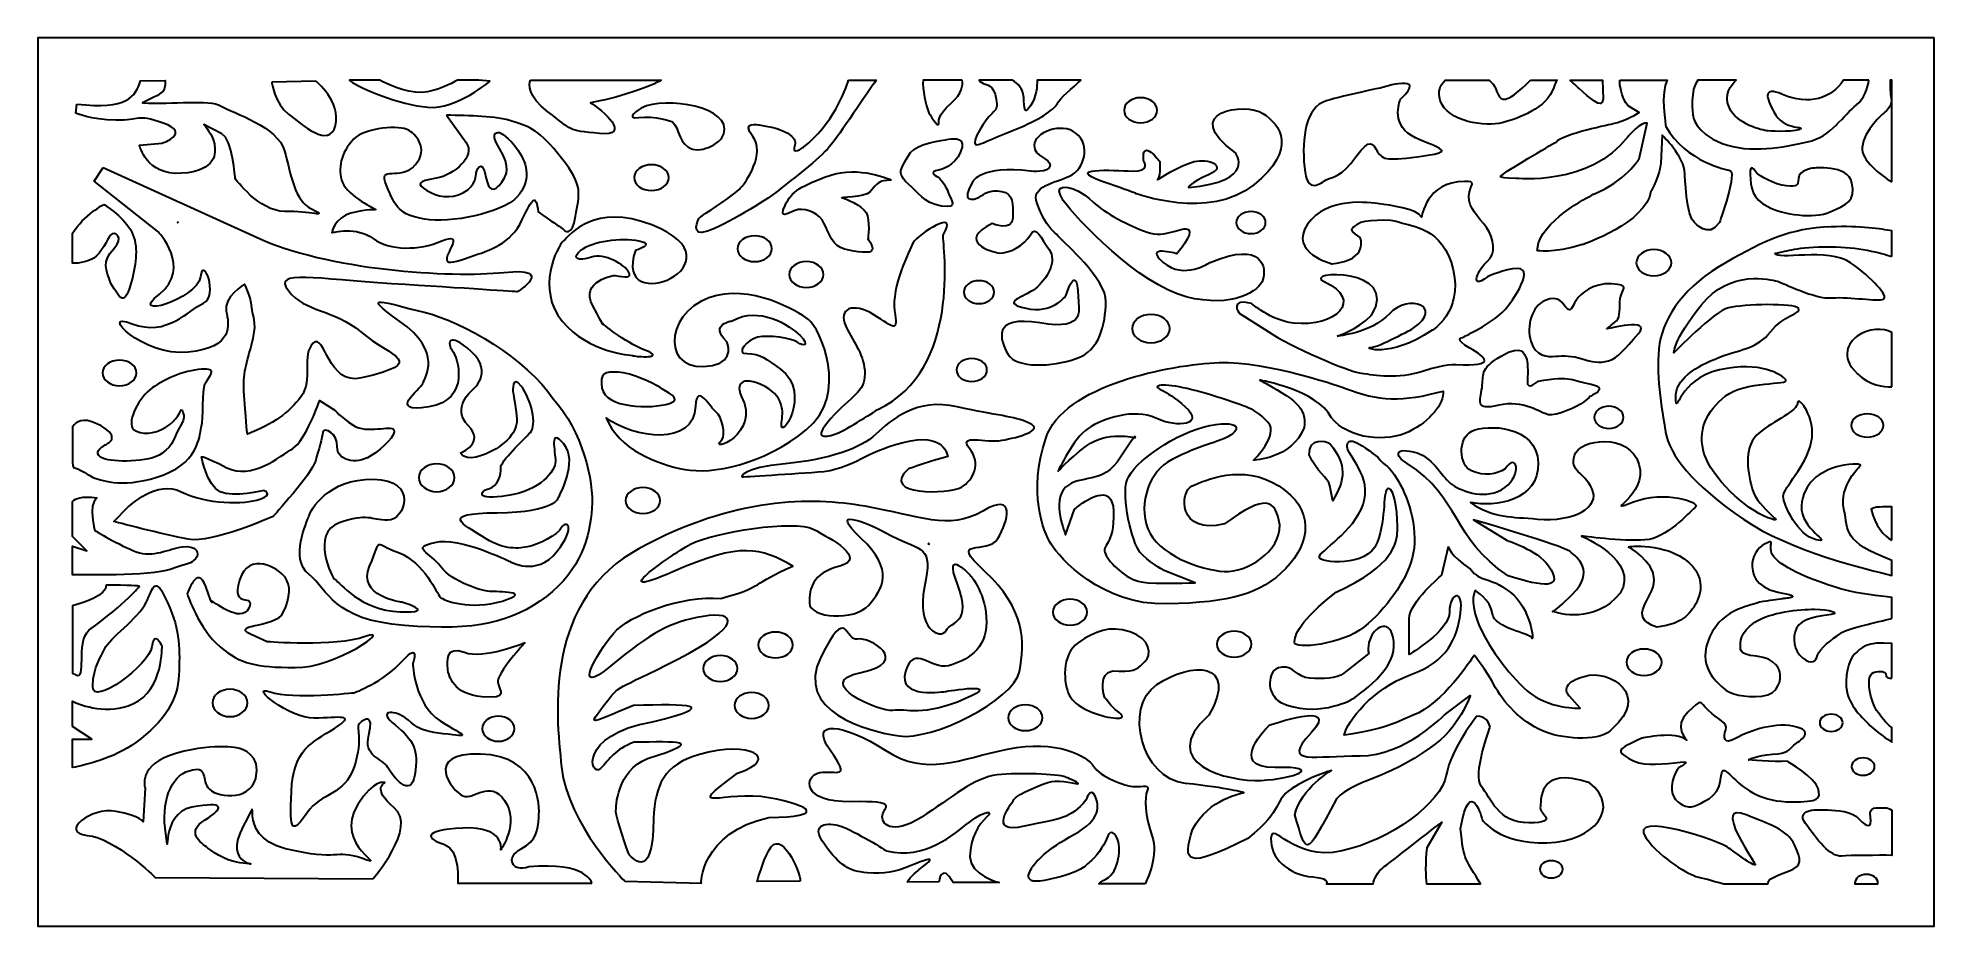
# Model space of a CAD drawing. Header units: centimetres. Extents: x -14.2 to -1.5, y 3.1 to 9.
import ezdxf

# ---------------------------------------------------------------- set-up
doc = ezdxf.new("R2010")
doc.units = ezdxf.units.CM
doc.header["$MEASUREMENT"] = 0
doc.layers.add('layer 1', color=7, linetype='Continuous')

msp = doc.modelspace()

# ---------------------------------------------------------------- linework, layer by layer
at = {"layer": 'layer 1', "color": 250, "lineweight": 30}
for points, knots in [([(-1.49953, 9.00077), (-1.49953, 9.00077), (-1.49953, 3.0691), (-1.49953, 3.0691), (-1.49953, 3.0691), (-1.49953, 3.0691), (-14.15937, 3.0691), (-14.15937, 3.0691), (-14.15937, 3.0691), (-14.15937, 3.0691), (-14.15937, 9.00077), (-14.15937, 9.00077), (-14.15937, 9.00077), (-14.15937, 9.00077), (-1.49953, 9.00077), (-1.49953, 9.00077)], [0, 0, 0, 0, 0.2, 0.2, 0.2, 0.2, 0.4, 0.4, 0.4, 0.4, 0.6, 0.6, 0.6, 0.6, 1, 1, 1, 1]), ([(-5.18759, 8.66827), (-5.18759, 8.66827), (-4.87073, 8.77022), (-5.06084, 8.5935), (-5.06084, 8.5935), (-5.06084, 8.5935), (-5.13327, 8.43039), (-4.98842, 8.34883), (-4.98842, 8.34883), (-4.84356, 8.26727), (-4.6625, 8.24688), (-4.90694, 8.2129), (-4.90694, 8.2129), (-5.15138, 8.17891), (-5.17854, 8.18571), (-5.21475, 8.24008), (-5.21475, 8.24008), (-5.25096, 8.29445), (-5.26002, 8.34203), (-5.3596, 8.2061), (-5.3596, 8.2061), (-5.45919, 8.07017), (-5.50446, 8.07696), (-5.54972, 8.05657), (-5.54972, 8.05657), (-5.59499, 8.03618), (-5.68552, 7.94103), (-5.70363, 8.13813), (-5.70363, 8.13813), (-5.72174, 8.33523), (-5.69458, 8.53913), (-5.55878, 8.57991), (-5.55878, 8.57991), (-5.42298, 8.62069), (-5.18759, 8.66827), (-5.18759, 8.66827)], [0, 0, 0, 0, 0.1, 0.1, 0.1, 0.1, 0.2, 0.2, 0.2, 0.2, 0.3, 0.3, 0.3, 0.3, 0.4, 0.4, 0.4, 0.4, 0.5, 0.5, 0.5, 0.5, 0.6, 0.6, 0.6, 0.6, 0.7, 0.7, 0.7, 0.7, 0.8, 0.8, 0.8, 0.8, 1, 1, 1, 1]), ([(-13.8995, 8.55877), (-13.8995, 8.55877), (-13.90583, 8.49824), (-13.90583, 8.49824), (-13.90583, 8.49824), (-13.90583, 8.49824), (-13.81084, 8.45545), (-13.63986, 8.4507), (-13.63986, 8.4507), (-13.46889, 8.44595), (-13.51321, 8.49824), (-13.32324, 8.43168), (-13.32324, 8.43168), (-13.13326, 8.36513), (-13.32957, 8.29857), (-13.32957, 8.29857), (-13.32957, 8.29857), (-13.32957, 8.29857), (-13.48155, 8.28431), (-13.48155, 8.28431), (-13.48155, 8.28431), (-13.48155, 8.28431), (-13.43782, 8.07995), (-13.20038, 8.09637), (-13.20038, 8.09637), (-12.96295, 8.11279), (-12.97055, 8.23411), (-12.98128, 8.29382), (-12.98128, 8.29382), (-12.99202, 8.35352), (-13.05094, 8.42218), (-13.05094, 8.42218), (-13.05094, 8.42218), (-13.05094, 8.42218), (-12.93062, 8.36037), (-12.93062, 8.36037), (-12.93062, 8.36037), (-12.8605, 8.32436), (-12.84197, 8.06087), (-12.84197, 8.06087), (-12.84197, 8.06087), (-12.84197, 8.06087), (-12.68365, 7.84219), (-12.51268, 7.84219), (-12.51268, 7.84219), (-12.3417, 7.84219), (-12.20872, 7.7994), (-12.32903, 7.85645), (-12.32903, 7.85645), (-12.44935, 7.9135), (-12.46835, 8.08464), (-12.51268, 8.24628), (-12.51268, 8.24628), (-12.557, 8.40791), (-12.85435, 8.49856), (-12.93695, 8.54578), (-12.93695, 8.54578), (-13.01956, 8.593), (-13.25496, 8.55511), (-13.46086, 8.56765), (-13.46086, 8.56765), (-13.34997, 8.62586), (-13.29987, 8.62829), (-13.31057, 8.71692), (-13.31057, 8.71692), (-13.31057, 8.71692), (-13.47522, 8.71439), (-13.47522, 8.71439), (-13.47522, 8.71439), (-13.50519, 8.60842), (-13.56555, 8.52021), (-13.8995, 8.55877)], [0, 0, 0, 0, 0.05263158, 0.05263158, 0.05263158, 0.05263158, 0.10526316, 0.10526316, 0.10526316, 0.10526316, 0.15789474, 0.15789474, 0.15789474, 0.15789474, 0.21052632, 0.21052632, 0.21052632, 0.21052632, 0.26315789, 0.26315789, 0.26315789, 0.26315789, 0.31578947, 0.31578947, 0.31578947, 0.31578947, 0.36842105, 0.36842105, 0.36842105, 0.36842105, 0.42105263, 0.42105263, 0.42105263, 0.42105263, 0.47368421, 0.47368421, 0.47368421, 0.47368421, 0.52631579, 0.52631579, 0.52631579, 0.52631579, 0.57894737, 0.57894737, 0.57894737, 0.57894737, 0.63157895, 0.63157895, 0.63157895, 0.63157895, 0.68421053, 0.68421053, 0.68421053, 0.68421053, 0.73684211, 0.73684211, 0.73684211, 0.73684211, 0.78947368, 0.78947368, 0.78947368, 0.78947368, 0.84210526, 0.84210526, 0.84210526, 0.84210526, 0.89473684, 0.89473684, 0.89473684, 0.89473684, 1, 1, 1, 1]), ([(-12.59866, 8.70501), (-12.59866, 8.70501), (-12.30481, 8.71262), (-12.30481, 8.71262), (-12.30481, 8.71262), (-12.30481, 8.71262), (-12.13256, 8.57569), (-12.17309, 8.41595), (-12.17309, 8.41595), (-12.21362, 8.2562), (-12.39601, 8.42356), (-12.4872, 8.49202), (-12.4872, 8.49202), (-12.57839, 8.56048), (-12.59866, 8.70501), (-12.59866, 8.70501)], [0, 0, 0, 0, 0.2, 0.2, 0.2, 0.2, 0.4, 0.4, 0.4, 0.4, 0.6, 0.6, 0.6, 0.6, 1, 1, 1, 1]), ([(-11.13956, 8.71262), (-11.13956, 8.71262), (-11.36248, 8.52244), (-11.555, 8.53766), (-11.555, 8.53766), (-11.74752, 8.55287), (-12.01097, 8.66698), (-12.07176, 8.71262), (-12.07176, 8.71262), (-12.07451, 8.71468), (-12.07661, 8.71657), (-12.07812, 8.71831), (-12.07812, 8.71831), (-12.07812, 8.71831), (-11.87575, 8.71831), (-11.87575, 8.71831), (-11.87575, 8.71831), (-11.85166, 8.70525), (-11.70667, 8.62959), (-11.59553, 8.63655), (-11.59553, 8.63655), (-11.49936, 8.64256), (-11.39687, 8.69616), (-11.35821, 8.71831), (-11.35821, 8.71831), (-11.35821, 8.71831), (-11.21536, 8.71831), (-11.21536, 8.71831), (-11.21536, 8.71831), (-11.21536, 8.71831), (-11.13956, 8.71262), (-11.13956, 8.71262)], [0, 0, 0, 0, 0.11111111, 0.11111111, 0.11111111, 0.11111111, 0.22222222, 0.22222222, 0.22222222, 0.22222222, 0.33333333, 0.33333333, 0.33333333, 0.33333333, 0.44444444, 0.44444444, 0.44444444, 0.44444444, 0.55555556, 0.55555556, 0.55555556, 0.55555556, 0.66666667, 0.66666667, 0.66666667, 0.66666667, 0.77777778, 0.77777778, 0.77777778, 0.77777778, 1, 1, 1, 1]), ([(-10.87055, 8.71831), (-10.88067, 8.69177), (-10.89406, 8.61199), (-10.75452, 8.50723), (-10.75452, 8.50723), (-10.58227, 8.37791), (-10.63293, 8.38552), (-10.41001, 8.3627), (-10.41001, 8.3627), (-10.18709, 8.33988), (-10.38975, 8.52244), (-10.47081, 8.56809), (-10.47081, 8.56809), (-10.31151, 8.59152), (-10.05074, 8.6804), (-9.99866, 8.71831), (-9.99866, 8.71831), (-9.99866, 8.71831), (-10.87055, 8.71831), (-10.87055, 8.71831)], [0, 0, 0, 0, 0.16666667, 0.16666667, 0.16666667, 0.16666667, 0.33333333, 0.33333333, 0.33333333, 0.33333333, 0.5, 0.5, 0.5, 0.5, 0.66666667, 0.66666667, 0.66666667, 0.66666667, 1, 1, 1, 1]), ([(-9.92229, 8.44141), (-9.92229, 8.44141), (-10.04054, 8.48347), (-10.14634, 8.46945), (-10.14634, 8.46945), (-10.25214, 8.45543), (-10.14011, 8.52785), (-10.13078, 8.53252), (-10.13078, 8.53252), (-9.96525, 8.61537), (-9.52426, 8.53894), (-9.57998, 8.35965), (-9.57998, 8.35965), (-9.60177, 8.28956), (-9.74802, 8.21948), (-9.8196, 8.27321), (-9.8196, 8.27321), (-9.8917, 8.32734), (-9.8704, 8.38532), (-9.92229, 8.44141)], [0, 0, 0, 0, 0.16666667, 0.16666667, 0.16666667, 0.16666667, 0.33333333, 0.33333333, 0.33333333, 0.33333333, 0.5, 0.5, 0.5, 0.5, 0.66666667, 0.66666667, 0.66666667, 0.66666667, 1, 1, 1, 1]), ([(-8.74726, 8.71831), (-8.76914, 8.64879), (-8.852, 8.42411), (-9.04883, 8.27067), (-9.04883, 8.27067), (-9.04883, 8.27067), (-9.13755, 8.2036), (-9.10308, 8.29272), (-9.10308, 8.29272), (-9.10308, 8.29272), (-9.08393, 8.38471), (-9.34433, 8.41921), (-9.34433, 8.41921), (-9.34433, 8.41921), (-9.4707, 8.45083), (-9.38645, 8.34159), (-9.38645, 8.34159), (-9.30221, 8.23234), (-9.42475, 8.03973), (-9.47836, 7.98798), (-9.47836, 7.98798), (-9.53197, 7.93624), (-9.72344, 7.81549), (-9.73876, 7.80399), (-9.73876, 7.80399), (-9.75408, 7.79249), (-9.80769, 7.666), (-9.68898, 7.70912), (-9.68898, 7.70912), (-9.57027, 7.75225), (-9.30604, 7.90749), (-9.21413, 7.98223), (-9.21413, 7.98223), (-9.12223, 8.05698), (-8.94608, 8.18922), (-8.87332, 8.27547), (-8.87332, 8.27547), (-8.80996, 8.35057), (-8.61888, 8.63924), (-8.56296, 8.71831), (-8.56296, 8.71831), (-8.56296, 8.71831), (-8.74726, 8.71831), (-8.74726, 8.71831)], [0, 0, 0, 0, 0.08333333, 0.08333333, 0.08333333, 0.08333333, 0.16666667, 0.16666667, 0.16666667, 0.16666667, 0.25, 0.25, 0.25, 0.25, 0.33333333, 0.33333333, 0.33333333, 0.33333333, 0.41666667, 0.41666667, 0.41666667, 0.41666667, 0.5, 0.5, 0.5, 0.5, 0.58333333, 0.58333333, 0.58333333, 0.58333333, 0.66666667, 0.66666667, 0.66666667, 0.66666667, 0.75, 0.75, 0.75, 0.75, 0.83333333, 0.83333333, 0.83333333, 0.83333333, 1, 1, 1, 1]), ([(-7.9875, 8.71831), (-7.98324, 8.68545), (-7.98944, 8.62845), (-8.05846, 8.56839), (-8.05846, 8.56839), (-8.16533, 8.47539), (-8.14104, 8.44257), (-8.1459, 8.42252), (-8.1459, 8.42252), (-8.15076, 8.40246), (-8.20419, 8.48451), (-8.21634, 8.51369), (-8.21634, 8.51369), (-8.22633, 8.53768), (-8.25603, 8.66406), (-8.25004, 8.71831), (-8.25004, 8.71831), (-8.25004, 8.71831), (-7.9875, 8.71831), (-7.9875, 8.71831)], [0, 0, 0, 0, 0.16666667, 0.16666667, 0.16666667, 0.16666667, 0.33333333, 0.33333333, 0.33333333, 0.33333333, 0.5, 0.5, 0.5, 0.5, 0.66666667, 0.66666667, 0.66666667, 0.66666667, 1, 1, 1, 1]), ([(-7.19342, 8.71831), (-7.24718, 8.67322), (-7.3411, 8.592), (-7.35156, 8.56647), (-7.35156, 8.56647), (-7.36631, 8.53048), (-7.45483, 8.46402), (-7.60236, 8.40311), (-7.60236, 8.40311), (-7.74989, 8.34219), (-7.86792, 8.29235), (-7.86792, 8.29235), (-7.86792, 8.29235), (-7.86792, 8.29235), (-7.95275, 8.25082), (-7.86423, 8.39757), (-7.86423, 8.39757), (-7.77571, 8.54432), (-7.74621, 8.48894), (-7.76096, 8.59139), (-7.76096, 8.59139), (-7.77571, 8.69384), (-7.83104, 8.68554), (-7.8421, 8.69384), (-7.8421, 8.69384), (-7.8486, 8.69872), (-7.87923, 8.70837), (-7.87433, 8.71831), (-7.87433, 8.71831), (-7.87433, 8.71831), (-7.65551, 8.71831), (-7.65551, 8.71831), (-7.65551, 8.71831), (-7.60882, 8.69461), (-7.58678, 8.65574), (-7.58023, 8.62462), (-7.58023, 8.62462), (-7.56917, 8.57201), (-7.58761, 8.46402), (-7.53229, 8.54709), (-7.53229, 8.54709), (-7.49182, 8.60784), (-7.48688, 8.68044), (-7.48858, 8.71831), (-7.48858, 8.71831), (-7.48858, 8.71831), (-7.19342, 8.71831), (-7.19342, 8.71831)], [0, 0, 0, 0, 0.07692308, 0.07692308, 0.07692308, 0.07692308, 0.15384615, 0.15384615, 0.15384615, 0.15384615, 0.23076923, 0.23076923, 0.23076923, 0.23076923, 0.30769231, 0.30769231, 0.30769231, 0.30769231, 0.38461538, 0.38461538, 0.38461538, 0.38461538, 0.46153846, 0.46153846, 0.46153846, 0.46153846, 0.53846154, 0.53846154, 0.53846154, 0.53846154, 0.61538462, 0.61538462, 0.61538462, 0.61538462, 0.69230769, 0.69230769, 0.69230769, 0.69230769, 0.76923077, 0.76923077, 0.76923077, 0.76923077, 0.84615385, 0.84615385, 0.84615385, 0.84615385, 1, 1, 1, 1]), ([(-4.19334, 8.71831), (-4.23525, 8.6769), (-4.29589, 8.62104), (-4.33725, 8.60034), (-4.33725, 8.60034), (-4.40619, 8.56583), (-4.40619, 8.62909), (-4.43683, 8.68085), (-4.43683, 8.68085), (-4.44534, 8.69523), (-4.45661, 8.70768), (-4.46986, 8.71831), (-4.46986, 8.71831), (-4.46986, 8.71831), (-4.76276, 8.71831), (-4.76276, 8.71831), (-4.76276, 8.71831), (-4.79858, 8.68797), (-4.81593, 8.64274), (-4.79686, 8.58309), (-4.79686, 8.58309), (-4.7509, 8.43932), (-4.49045, 8.40481), (-4.38321, 8.43357), (-4.38321, 8.43357), (-4.27597, 8.46232), (-4.08446, 8.53133), (-4.0385, 8.66935), (-4.0385, 8.66935), (-4.03137, 8.69075), (-4.02406, 8.70675), (-4.01654, 8.71831), (-4.01654, 8.71831), (-4.01654, 8.71831), (-4.19334, 8.71831), (-4.19334, 8.71831)], [0, 0, 0, 0, 0.1, 0.1, 0.1, 0.1, 0.2, 0.2, 0.2, 0.2, 0.3, 0.3, 0.3, 0.3, 0.4, 0.4, 0.4, 0.4, 0.5, 0.5, 0.5, 0.5, 0.6, 0.6, 0.6, 0.6, 0.7, 0.7, 0.7, 0.7, 0.8, 0.8, 0.8, 0.8, 1, 1, 1, 1]), ([(-3.59726, 8.71831), (-3.59864, 8.71074), (-3.59894, 8.70197), (-3.59781, 8.69178), (-3.59781, 8.69178), (-3.59781, 8.69178), (-3.57919, 8.55201), (-3.52334, 8.53571), (-3.52334, 8.53571), (-3.52334, 8.53571), (-3.46749, 8.5031), (-3.46749, 8.5031), (-3.46749, 8.5031), (-3.46749, 8.5031), (-3.56678, 8.44253), (-3.64125, 8.42856), (-3.64125, 8.42856), (-3.64125, 8.42856), (-3.99497, 8.35634), (-4.01979, 8.30743), (-4.01979, 8.30743), (-4.01979, 8.30743), (-4.32697, 8.13039), (-4.37972, 8.08846), (-4.37972, 8.08846), (-4.37972, 8.08846), (-4.44488, 8.06284), (-4.29284, 8.06284), (-4.29284, 8.06284), (-4.29284, 8.06284), (-3.79639, 8.00694), (-3.54506, 8.34004), (-3.54506, 8.34004), (-3.54506, 8.34004), (-3.44887, 8.44952), (-3.41474, 8.43088), (-3.41474, 8.43088), (-3.41474, 8.43088), (-3.46749, 8.19329), (-3.46749, 8.19329), (-3.46749, 8.19329), (-3.46749, 8.19329), (-3.56678, 8.03955), (-3.77156, 7.95802), (-3.77156, 7.95802), (-3.77156, 7.95802), (-4.08495, 7.80428), (-4.1408, 7.6319), (-4.1408, 7.6319), (-4.1408, 7.6319), (-4.15011, 7.58066), (-4.15011, 7.58066), (-4.15011, 7.58066), (-4.15011, 7.58066), (-4.05392, 7.55736), (-3.84603, 7.62026), (-3.84603, 7.62026), (-3.84603, 7.62026), (-3.42094, 7.76468), (-3.38992, 7.97665), (-3.38992, 7.97665), (-3.38992, 7.97665), (-3.32476, 8.09312), (-3.32476, 8.16533), (-3.32476, 8.16533), (-3.32476, 8.16533), (-3.31545, 8.35169), (-3.31545, 8.35169), (-3.31545, 8.35169), (-3.31545, 8.35169), (-3.16341, 8.20726), (-3.16341, 8.09312), (-3.16341, 8.09312), (-3.16341, 8.09312), (-3.1541, 7.79962), (-3.09825, 7.76701), (-3.09825, 7.76701), (-3.09825, 7.76701), (-3.00827, 7.65753), (-2.9338, 7.76468), (-2.9338, 7.76468), (-2.9338, 7.76468), (-2.80348, 8.12341), (-2.86864, 8.11642), (-2.86864, 8.11642), (-2.86864, 8.11642), (-3.16031, 8.17232), (-3.29063, 8.40992), (-3.29063, 8.40992), (-3.29063, 8.40992), (-3.32858, 8.64107), (-3.28104, 8.71831), (-3.28104, 8.71831), (-3.28104, 8.71831), (-3.59726, 8.71831), (-3.59726, 8.71831)], [0, 0, 0, 0, 0.04, 0.04, 0.04, 0.04, 0.08, 0.08, 0.08, 0.08, 0.12, 0.12, 0.12, 0.12, 0.16, 0.16, 0.16, 0.16, 0.2, 0.2, 0.2, 0.2, 0.24, 0.24, 0.24, 0.24, 0.28, 0.28, 0.28, 0.28, 0.32, 0.32, 0.32, 0.32, 0.36, 0.36, 0.36, 0.36, 0.4, 0.4, 0.4, 0.4, 0.44, 0.44, 0.44, 0.44, 0.48, 0.48, 0.48, 0.48, 0.52, 0.52, 0.52, 0.52, 0.56, 0.56, 0.56, 0.56, 0.6, 0.6, 0.6, 0.6, 0.64, 0.64, 0.64, 0.64, 0.68, 0.68, 0.68, 0.68, 0.72, 0.72, 0.72, 0.72, 0.76, 0.76, 0.76, 0.76, 0.8, 0.8, 0.8, 0.8, 0.84, 0.84, 0.84, 0.84, 0.88, 0.88, 0.88, 0.88, 0.92, 0.92, 0.92, 0.92, 1, 1, 1, 1]), ([(-3.93047, 8.71831), (-3.91165, 8.70243), (-3.89156, 8.68161), (-3.86997, 8.6636), (-3.86997, 8.6636), (-3.80103, 8.60609), (-3.71677, 8.51408), (-3.70911, 8.59459), (-3.70911, 8.59459), (-3.70911, 8.59459), (-3.71442, 8.71831), (-3.71442, 8.71831), (-3.71442, 8.71831), (-3.71442, 8.71831), (-3.93047, 8.71831), (-3.93047, 8.71831)], [0, 0, 0, 0, 0.2, 0.2, 0.2, 0.2, 0.4, 0.4, 0.4, 0.4, 0.6, 0.6, 0.6, 0.6, 1, 1, 1, 1]), ([(-1.93445, 8.71831), (-1.9429, 8.66879), (-1.96425, 8.59297), (-2.01767, 8.55287), (-2.01767, 8.55287), (-2.10126, 8.49012), (-2.18739, 8.33988), (-2.34445, 8.30565), (-2.34445, 8.30565), (-2.5015, 8.27142), (-2.72949, 8.22578), (-2.91441, 8.29614), (-2.91441, 8.29614), (-3.09933, 8.3665), (-3.10946, 8.48441), (-3.10946, 8.48441), (-3.10946, 8.48441), (-3.10946, 8.48441), (-3.13172, 8.66276), (-3.07597, 8.71831), (-3.07597, 8.71831), (-3.07597, 8.71831), (-2.81988, 8.71831), (-2.81988, 8.71831), (-2.81988, 8.71831), (-2.85536, 8.68571), (-2.90795, 8.62458), (-2.86628, 8.53386), (-2.86628, 8.53386), (-2.81561, 8.42356), (-2.64842, 8.38362), (-2.60789, 8.37982), (-2.60789, 8.37982), (-2.56736, 8.37601), (-2.41031, 8.37221), (-2.39004, 8.39313), (-2.39004, 8.39313), (-2.36978, 8.41405), (-2.50164, 8.38023), (-2.5699, 8.50723), (-2.5699, 8.50723), (-2.61895, 8.59849), (-2.64866, 8.6838), (-2.51163, 8.62324), (-2.51163, 8.62324), (-2.33748, 8.54626), (-2.18053, 8.5987), (-2.10518, 8.71831), (-2.10518, 8.71831), (-2.10518, 8.71831), (-1.93445, 8.71831), (-1.93445, 8.71831)], [0, 0, 0, 0, 0.07142857, 0.07142857, 0.07142857, 0.07142857, 0.14285714, 0.14285714, 0.14285714, 0.14285714, 0.21428571, 0.21428571, 0.21428571, 0.21428571, 0.28571429, 0.28571429, 0.28571429, 0.28571429, 0.35714286, 0.35714286, 0.35714286, 0.35714286, 0.42857143, 0.42857143, 0.42857143, 0.42857143, 0.5, 0.5, 0.5, 0.5, 0.57142857, 0.57142857, 0.57142857, 0.57142857, 0.64285714, 0.64285714, 0.64285714, 0.64285714, 0.71428571, 0.71428571, 0.71428571, 0.71428571, 0.78571429, 0.78571429, 0.78571429, 0.78571429, 0.85714286, 0.85714286, 0.85714286, 0.85714286, 1, 1, 1, 1]), ([(-1.78199, 8.03867), (-1.85481, 8.08525), (-1.98855, 8.18324), (-1.97967, 8.2699), (-1.97967, 8.2699), (-1.96751, 8.38856), (-1.83781, 8.49658), (-1.83781, 8.49658), (-1.83781, 8.49658), (-1.83781, 8.49658), (-1.77094, 8.54374), (-1.78512, 8.59699), (-1.78512, 8.59699), (-1.79338, 8.628), (-1.7934, 8.68015), (-1.79197, 8.71831), (-1.79197, 8.71831), (-1.79197, 8.71831), (-1.78199, 8.71831), (-1.78199, 8.71831), (-1.78199, 8.71831), (-1.78199, 8.71831), (-1.78199, 8.03867), (-1.78199, 8.03867)], [0, 0, 0, 0, 0.14285714, 0.14285714, 0.14285714, 0.14285714, 0.28571429, 0.28571429, 0.28571429, 0.28571429, 0.42857143, 0.42857143, 0.42857143, 0.42857143, 0.57142857, 0.57142857, 0.57142857, 0.57142857, 0.71428571, 0.71428571, 0.71428571, 0.71428571, 1, 1, 1, 1]), ([(-11.43129, 8.48535), (-11.2801, 8.47997), (-11.10125, 8.48128), (-10.9875, 8.44334), (-10.9875, 8.44334), (-10.87376, 8.40541), (-10.81243, 8.38944), (-10.66256, 8.198), (-10.66256, 8.198), (-10.5127, 8.00657), (-10.54589, 7.95468), (-10.56949, 7.81064), (-10.56949, 7.81064), (-10.59308, 7.66659), (-10.642, 7.71061), (-10.65892, 7.72767), (-10.65892, 7.72767), (-10.67584, 7.74473), (-10.73219, 7.77304), (-10.81891, 7.83962), (-10.81891, 7.83962), (-10.83665, 7.95948), (-10.85276, 7.94131), (-10.92754, 7.78323), (-10.92754, 7.78323), (-11.00232, 7.62515), (-11.14038, 7.58275), (-11.2737, 7.5388), (-11.2737, 7.5388), (-11.40703, 7.49486), (-11.43209, 7.48867), (-11.42924, 7.53093), (-11.42924, 7.53093), (-11.42638, 7.57319), (-11.31479, 7.70829), (-11.46284, 7.64461), (-11.46284, 7.64461), (-11.61089, 7.58093), (-11.81413, 7.57768), (-11.92104, 7.66094), (-11.92104, 7.66094), (-12.02795, 7.7442), (-12.19658, 7.70098), (-12.19658, 7.70098), (-12.19658, 7.70098), (-12.19658, 7.70098), (-12.17841, 7.8018), (-12.0693, 7.83008), (-12.0693, 7.83008), (-11.96019, 7.85836), (-11.90327, 7.85109), (-11.90327, 7.85445), (-11.90327, 7.85445), (-11.90327, 7.85781), (-12.08877, 7.94303), (-12.12547, 8.03461), (-12.12547, 8.03461), (-12.16217, 8.12619), (-12.13436, 8.23479), (-12.05437, 8.32153), (-12.05437, 8.32153), (-11.97437, 8.40828), (-11.73504, 8.41476), (-11.68905, 8.38777), (-11.68905, 8.38777), (-11.64306, 8.36078), (-11.54259, 8.26564), (-11.64037, 8.15221), (-11.64037, 8.15221), (-11.73814, 8.03877), (-11.89438, 8.16139), (-11.83216, 8.01459), (-11.83216, 8.01459), (-11.76994, 7.86779), (-11.74934, 7.82167), (-11.57881, 7.79063), (-11.57881, 7.79063), (-11.40828, 7.75959), (-11.05922, 7.83076), (-10.96145, 7.93752), (-10.96145, 7.93752), (-10.86368, 8.04428), (-10.89001, 8.15472), (-10.95223, 8.24813), (-10.95223, 8.24813), (-11.01445, 8.34155), (-11.07667, 8.36824), (-11.07667, 8.36824), (-11.07667, 8.36824), (-11.07667, 8.36824), (-11.15666, 8.38826), (-11.07667, 8.26148), (-11.07667, 8.26148), (-10.99667, 8.1347), (-11.04111, 8.07465), (-11.04111, 8.07465), (-11.04111, 8.07465), (-11.04111, 8.07465), (-11.13, 7.89448), (-11.16555, 8.0613), (-11.16555, 8.0613), (-11.2011, 8.22812), (-11.23381, 8.09429), (-11.23381, 8.09429), (-11.23381, 8.09429), (-11.23381, 8.09429), (-11.22981, 8.01422), (-11.3187, 7.96751), (-11.3187, 7.96751), (-11.40758, 7.9208), (-11.49182, 7.94071), (-11.56267, 7.98258), (-11.56267, 7.98258), (-11.63353, 8.02445), (-11.62554, 8.04379), (-11.5011, 8.06381), (-11.5011, 8.06381), (-11.37667, 8.08383), (-11.2368, 8.21215), (-11.30042, 8.30189), (-11.30042, 8.30189), (-11.30042, 8.30189), (-11.43129, 8.48535), (-11.43129, 8.48535)], [0, 0, 0, 0, 0.03125, 0.03125, 0.03125, 0.03125, 0.0625, 0.0625, 0.0625, 0.0625, 0.09375, 0.09375, 0.09375, 0.09375, 0.125, 0.125, 0.125, 0.125, 0.15625, 0.15625, 0.15625, 0.15625, 0.1875, 0.1875, 0.1875, 0.1875, 0.21875, 0.21875, 0.21875, 0.21875, 0.25, 0.25, 0.25, 0.25, 0.28125, 0.28125, 0.28125, 0.28125, 0.3125, 0.3125, 0.3125, 0.3125, 0.34375, 0.34375, 0.34375, 0.34375, 0.375, 0.375, 0.375, 0.375, 0.40625, 0.40625, 0.40625, 0.40625, 0.4375, 0.4375, 0.4375, 0.4375, 0.46875, 0.46875, 0.46875, 0.46875, 0.5, 0.5, 0.5, 0.5, 0.53125, 0.53125, 0.53125, 0.53125, 0.5625, 0.5625, 0.5625, 0.5625, 0.59375, 0.59375, 0.59375, 0.59375, 0.625, 0.625, 0.625, 0.625, 0.65625, 0.65625, 0.65625, 0.65625, 0.6875, 0.6875, 0.6875, 0.6875, 0.71875, 0.71875, 0.71875, 0.71875, 0.75, 0.75, 0.75, 0.75, 0.78125, 0.78125, 0.78125, 0.78125, 0.8125, 0.8125, 0.8125, 0.8125, 0.84375, 0.84375, 0.84375, 0.84375, 0.875, 0.875, 0.875, 0.875, 0.90625, 0.90625, 0.90625, 0.90625, 0.9375, 0.9375, 0.9375, 0.9375, 1, 1, 1, 1]), ([(-6.83066, 7.962), (-6.83066, 7.962), (-6.34041, 7.77798), (-6.04166, 8.01951), (-6.04166, 8.01951), (-5.74291, 8.26104), (-5.86547, 8.42206), (-5.98037, 8.49682), (-5.98037, 8.49682), (-6.09528, 8.57159), (-6.54723, 8.51408), (-6.16422, 8.23229), (-6.16422, 8.23229), (-6.16422, 8.23229), (-6.01868, 8.04251), (-6.47829, 8.00226), (-6.47829, 8.00226), (-6.47829, 8.00226), (-6.47063, 8.03101), (-6.34041, 8.08852), (-6.34041, 8.08852), (-6.21018, 8.14603), (-6.34807, 8.19778), (-6.43999, 8.17478), (-6.43999, 8.17478), (-6.53191, 8.15178), (-6.68512, 8.05401), (-6.68512, 8.05401), (-6.68512, 8.05401), (-6.68512, 8.05401), (-6.66214, 8.06552), (-6.6698, 8.17478), (-6.6698, 8.17478), (-6.6698, 8.17478), (-6.79236, 8.34155), (-6.77704, 8.18053), (-6.77704, 8.18053), (-6.77704, 8.18053), (-6.72342, 8.10577), (-6.85364, 8.11152), (-6.85364, 8.11152), (-6.98387, 8.11727), (-7.31326, 8.13453), (-7.05281, 8.04251), (-7.05281, 8.04251), (-6.79236, 7.9505), (-6.83066, 7.962), (-6.83066, 7.962)], [0, 0, 0, 0, 0.07692308, 0.07692308, 0.07692308, 0.07692308, 0.15384615, 0.15384615, 0.15384615, 0.15384615, 0.23076923, 0.23076923, 0.23076923, 0.23076923, 0.30769231, 0.30769231, 0.30769231, 0.30769231, 0.38461538, 0.38461538, 0.38461538, 0.38461538, 0.46153846, 0.46153846, 0.46153846, 0.46153846, 0.53846154, 0.53846154, 0.53846154, 0.53846154, 0.61538462, 0.61538462, 0.61538462, 0.61538462, 0.69230769, 0.69230769, 0.69230769, 0.69230769, 0.76923077, 0.76923077, 0.76923077, 0.76923077, 0.84615385, 0.84615385, 0.84615385, 0.84615385, 1, 1, 1, 1]), ([(-6.68591, 8.51783), (-6.68591, 8.47191), (-6.7358, 8.43446), (-6.79696, 8.43446), (-6.79696, 8.43446), (-6.85813, 8.43446), (-6.90802, 8.47191), (-6.90802, 8.51783), (-6.90802, 8.51783), (-6.90802, 8.56375), (-6.85813, 8.6012), (-6.79696, 8.6012), (-6.79696, 8.6012), (-6.7358, 8.6012), (-6.68591, 8.56375), (-6.68591, 8.51783)], [0, 0, 0, 0, 0.2, 0.2, 0.2, 0.2, 0.4, 0.4, 0.4, 0.4, 0.6, 0.6, 0.6, 0.6, 1, 1, 1, 1]), ([(-7.32079, 7.64829), (-7.32079, 7.64829), (-7.02205, 7.38664), (-7.02827, 7.23713), (-7.02827, 7.23713), (-7.0345, 7.08761), (-7.06562, 6.91474), (-7.22743, 6.85867), (-7.22743, 6.85867), (-7.38925, 6.8026), (-7.62575, 6.79326), (-7.68176, 6.8867), (-7.68176, 6.8867), (-7.73777, 6.98015), (-7.79379, 7.15303), (-7.47016, 7.09696), (-7.47016, 7.09696), (-7.14652, 7.04089), (-7.21498, 7.19508), (-7.21498, 7.28385), (-7.21498, 7.28385), (-7.21498, 7.37262), (-7.23988, 7.45673), (-7.29589, 7.27918), (-7.29589, 7.27918), (-7.29589, 7.27918), (-7.38925, 7.15303), (-7.56351, 7.19508), (-7.56351, 7.19508), (-7.73777, 7.23713), (-7.58218, 7.26516), (-7.50127, 7.3259), (-7.50127, 7.3259), (-7.42037, 7.38664), (-7.35191, 7.51279), (-7.40792, 7.58755), (-7.40792, 7.58755), (-7.46393, 7.66231), (-7.49505, 7.75575), (-7.53239, 7.68567), (-7.53239, 7.68567), (-7.56973, 7.61558), (-7.68176, 7.55952), (-7.73777, 7.56419), (-7.73777, 7.56419), (-7.79379, 7.56886), (-8.03029, 7.64362), (-7.78756, 7.76043), (-7.78756, 7.76043), (-7.78756, 7.76043), (-7.65064, 7.70436), (-7.65064, 7.7978), (-7.65064, 7.7978), (-7.65064, 7.89125), (-7.64442, 7.96134), (-7.72533, 7.97535), (-7.72533, 7.97535), (-7.80623, 7.98937), (-7.83735, 7.96134), (-7.87469, 7.93797), (-7.87469, 7.93797), (-7.91204, 7.91461), (-8.00539, 7.90059), (-7.91826, 8.04076), (-7.91826, 8.04076), (-7.91826, 8.04076), (-7.86225, 8.1529), (-7.53239, 8.11085), (-7.53239, 8.11085), (-7.53239, 8.11085), (-7.40792, 8.09683), (-7.4017, 8.14823), (-7.4017, 8.14823), (-7.39547, 8.19962), (-7.5075, 8.19962), (-7.5075, 8.28372), (-7.5075, 8.28372), (-7.5075, 8.36783), (-7.32701, 8.44258), (-7.22743, 8.36315), (-7.22743, 8.36315), (-7.12785, 8.28372), (-7.17142, 8.12487), (-7.271, 8.07814), (-7.271, 8.07814), (-7.37058, 8.03142), (-7.53239, 8.01273), (-7.48883, 7.89592), (-7.48883, 7.89592), (-7.44526, 7.77912), (-7.4017, 7.72772), (-7.37058, 7.69969), (-7.37058, 7.69969), (-7.33946, 7.67165), (-7.32079, 7.64829), (-7.32079, 7.64829)], [0, 0, 0, 0, 0.04, 0.04, 0.04, 0.04, 0.08, 0.08, 0.08, 0.08, 0.12, 0.12, 0.12, 0.12, 0.16, 0.16, 0.16, 0.16, 0.2, 0.2, 0.2, 0.2, 0.24, 0.24, 0.24, 0.24, 0.28, 0.28, 0.28, 0.28, 0.32, 0.32, 0.32, 0.32, 0.36, 0.36, 0.36, 0.36, 0.4, 0.4, 0.4, 0.4, 0.44, 0.44, 0.44, 0.44, 0.48, 0.48, 0.48, 0.48, 0.52, 0.52, 0.52, 0.52, 0.56, 0.56, 0.56, 0.56, 0.6, 0.6, 0.6, 0.6, 0.64, 0.64, 0.64, 0.64, 0.68, 0.68, 0.68, 0.68, 0.72, 0.72, 0.72, 0.72, 0.76, 0.76, 0.76, 0.76, 0.8, 0.8, 0.8, 0.8, 0.84, 0.84, 0.84, 0.84, 0.88, 0.88, 0.88, 0.88, 0.92, 0.92, 0.92, 0.92, 1, 1, 1, 1]), ([(-8.14652, 8.07072), (-8.14652, 8.07072), (-8.23004, 8.10448), (-8.14009, 8.11895), (-8.14009, 8.11895), (-8.14009, 8.11895), (-8.0373, 8.14307), (-7.99875, 8.23954), (-7.99875, 8.23954), (-7.9602, 8.336), (-8.0373, 8.33118), (-8.07906, 8.32395), (-8.07906, 8.32395), (-8.12082, 8.31671), (-8.28787, 8.29742), (-8.33284, 8.23471), (-8.33284, 8.23471), (-8.37781, 8.17201), (-8.39709, 8.11654), (-8.39709, 8.11654), (-8.39709, 8.11654), (-8.39709, 8.11654), (-8.40994, 8.07313), (-8.34569, 8.02249), (-8.34569, 8.02249), (-8.28144, 7.97184), (-8.24932, 7.89708), (-8.12724, 7.87779), (-8.12724, 7.87779), (-8.00517, 7.85849), (-8.06621, 7.91879), (-8.08227, 7.96943), (-8.08227, 7.96943), (-8.09833, 8.02008), (-8.14652, 8.07072), (-8.14652, 8.07072)], [0, 0, 0, 0, 0.1, 0.1, 0.1, 0.1, 0.2, 0.2, 0.2, 0.2, 0.3, 0.3, 0.3, 0.3, 0.4, 0.4, 0.4, 0.4, 0.5, 0.5, 0.5, 0.5, 0.6, 0.6, 0.6, 0.6, 0.7, 0.7, 0.7, 0.7, 0.8, 0.8, 0.8, 0.8, 1, 1, 1, 1]), ([(-13.72338, 8.13449), (-13.72338, 8.13449), (-13.78417, 8.04321), (-13.78417, 8.04321), (-13.78417, 8.04321), (-13.78417, 8.04321), (-13.3586, 7.70851), (-13.3586, 7.70851), (-13.3586, 7.70851), (-13.3586, 7.70851), (-13.12555, 7.46509), (-13.34847, 7.29013), (-13.34847, 7.29013), (-13.57139, 7.11517), (-13.09516, 7.2521), (-13.07489, 7.40423), (-13.07489, 7.40423), (-13.05463, 7.55637), (-12.9533, 7.27492), (-13.05463, 7.22928), (-13.05463, 7.22928), (-13.15595, 7.18364), (-13.29781, 7.00107), (-13.53086, 7.09235), (-13.53086, 7.09235), (-13.76391, 7.18364), (-13.45993, 6.87175), (-13.15595, 6.90218), (-13.15595, 6.90218), (-12.85197, 6.93261), (-12.88237, 7.08475), (-12.90264, 7.17603), (-12.90264, 7.17603), (-12.9229, 7.26731), (-12.78105, 7.35606), (-12.78105, 7.35606), (-12.78105, 7.35606), (-12.78105, 7.35606), (-12.74051, 7.29013), (-12.73038, 7.19885), (-12.73038, 7.19885), (-12.72025, 7.10757), (-12.69323, 7.09235), (-12.73376, 6.94782), (-12.73376, 6.94782), (-12.77429, 6.80329), (-12.79456, 6.75258), (-12.78105, 6.58269), (-12.78105, 6.58269), (-12.76753, 6.41281), (-12.76078, 6.35449), (-12.76078, 6.35449), (-12.76078, 6.35449), (-12.58621, 6.42434), (-12.48499, 6.4948), (-12.40276, 6.60551), (-12.40276, 6.60551), (-12.32053, 6.71622), (-12.40233, 6.88601), (-12.32127, 6.96113), (-12.32127, 6.96113), (-12.24022, 7.03626), (-12.22671, 6.67597), (-11.9983, 6.73008), (-11.9983, 6.73008), (-11.54954, 6.83637), (-11.7945, 6.86298), (-12.00337, 7.0372), (-12.00337, 7.0372), (-12.18575, 7.18934), (-12.37574, 7.16842), (-12.4872, 7.31295), (-12.4872, 7.31295), (-12.59866, 7.45748), (-12.29468, 7.38902), (-11.79818, 7.35859), (-11.79818, 7.35859), (-11.30168, 7.32817), (-10.95717, 7.30535), (-10.95717, 7.30535), (-10.95717, 7.30535), (-10.95717, 7.30535), (-10.69372, 7.4727), (-11.04837, 7.43466), (-11.04837, 7.43466), (-11.40301, 7.39663), (-12.23388, 7.44988), (-12.69998, 7.67048), (-12.69998, 7.67048), (-12.69998, 7.67048), (-13.72338, 8.13449), (-13.72338, 8.13449)], [0, 0, 0, 0, 0.04166667, 0.04166667, 0.04166667, 0.04166667, 0.08333333, 0.08333333, 0.08333333, 0.08333333, 0.125, 0.125, 0.125, 0.125, 0.16666667, 0.16666667, 0.16666667, 0.16666667, 0.20833333, 0.20833333, 0.20833333, 0.20833333, 0.25, 0.25, 0.25, 0.25, 0.29166667, 0.29166667, 0.29166667, 0.29166667, 0.33333333, 0.33333333, 0.33333333, 0.33333333, 0.375, 0.375, 0.375, 0.375, 0.41666667, 0.41666667, 0.41666667, 0.41666667, 0.45833333, 0.45833333, 0.45833333, 0.45833333, 0.5, 0.5, 0.5, 0.5, 0.54166667, 0.54166667, 0.54166667, 0.54166667, 0.58333333, 0.58333333, 0.58333333, 0.58333333, 0.625, 0.625, 0.625, 0.625, 0.66666667, 0.66666667, 0.66666667, 0.66666667, 0.70833333, 0.70833333, 0.70833333, 0.70833333, 0.75, 0.75, 0.75, 0.75, 0.79166667, 0.79166667, 0.79166667, 0.79166667, 0.83333333, 0.83333333, 0.83333333, 0.83333333, 0.875, 0.875, 0.875, 0.875, 0.91666667, 0.91666667, 0.91666667, 0.91666667, 1, 1, 1, 1]), ([(-9.9479, 8.06766), (-9.9479, 8.02009), (-9.99957, 7.9813), (-10.06293, 7.9813), (-10.06293, 7.9813), (-10.1263, 7.9813), (-10.17797, 8.02009), (-10.17797, 8.06766), (-10.17797, 8.06766), (-10.17797, 8.11523), (-10.1263, 8.15402), (-10.06293, 8.15402), (-10.06293, 8.15402), (-9.99957, 8.15402), (-9.9479, 8.11523), (-9.9479, 8.06766)], [0, 0, 0, 0, 0.2, 0.2, 0.2, 0.2, 0.4, 0.4, 0.4, 0.4, 0.6, 0.6, 0.6, 0.6, 1, 1, 1, 1]), ([(-8.46229, 8.05233), (-8.46229, 8.05233), (-8.68133, 8.151), (-8.87249, 8.08223), (-8.87249, 8.08223), (-9.06365, 8.01347), (-9.12737, 7.97759), (-9.17118, 7.88192), (-9.17118, 7.88192), (-9.21499, 7.78624), (-9.15127, 7.8281), (-9.10348, 7.84903), (-9.10348, 7.84903), (-9.05569, 7.86996), (-8.96011, 7.84006), (-8.92426, 7.78624), (-8.92426, 7.78624), (-8.88842, 7.73243), (-8.86851, 7.63077), (-8.80081, 7.60088), (-8.80081, 7.60088), (-8.7331, 7.57098), (-8.62159, 7.565), (-8.60566, 7.57098), (-8.60566, 7.57098), (-8.58986, 7.57691), (-8.57013, 7.59744), (-8.6165, 7.65629), (-8.6165, 7.65629), (-8.61687, 7.65675), (-8.61724, 7.65721), (-8.61761, 7.65768), (-8.61761, 7.65768), (-8.61761, 7.65768), (-8.60029, 7.78494), (-8.62956, 7.83408), (-8.62956, 7.83408), (-8.65882, 7.88322), (-8.76895, 7.92975), (-8.79284, 7.93274), (-8.79284, 7.93274), (-8.81674, 7.93573), (-8.63752, 7.93573), (-8.60566, 7.97161), (-8.60566, 7.97161), (-8.5738, 8.00749), (-8.54593, 8.04336), (-8.51407, 8.04635), (-8.51407, 8.04635), (-8.48221, 8.04934), (-8.46229, 8.05233), (-8.46229, 8.05233)], [0, 0, 0, 0, 0.07142857, 0.07142857, 0.07142857, 0.07142857, 0.14285714, 0.14285714, 0.14285714, 0.14285714, 0.21428571, 0.21428571, 0.21428571, 0.21428571, 0.28571429, 0.28571429, 0.28571429, 0.28571429, 0.35714286, 0.35714286, 0.35714286, 0.35714286, 0.42857143, 0.42857143, 0.42857143, 0.42857143, 0.5, 0.5, 0.5, 0.5, 0.57142857, 0.57142857, 0.57142857, 0.57142857, 0.64285714, 0.64285714, 0.64285714, 0.64285714, 0.71428571, 0.71428571, 0.71428571, 0.71428571, 0.78571429, 0.78571429, 0.78571429, 0.78571429, 0.85714286, 0.85714286, 0.85714286, 0.85714286, 1, 1, 1, 1]), ([(-2.30898, 8.13069), (-2.30898, 8.13069), (-2.0734, 8.15922), (-2.04807, 8.0337), (-2.04807, 8.0337), (-2.02273, 7.90819), (-2.08015, 7.88981), (-2.19246, 7.83973), (-2.19246, 7.83973), (-2.30476, 7.78965), (-2.50741, 7.82134), (-2.61043, 7.87396), (-2.61043, 7.87396), (-2.71344, 7.92657), (-2.72442, 8.00137), (-2.72695, 8.08885), (-2.72695, 8.08885), (-2.72949, 8.17633), (-2.69684, 8.11295), (-2.68389, 8.09836), (-2.68389, 8.09836), (-2.66869, 8.08125), (-2.56976, 8.02046), (-2.48437, 8.01299), (-2.48437, 8.01299), (-2.41391, 8.00683), (-2.40778, 8.01029), (-2.40524, 8.06223), (-2.40524, 8.06223), (-2.40364, 8.12034), (-2.30898, 8.13069), (-2.30898, 8.13069)], [0, 0, 0, 0, 0.11111111, 0.11111111, 0.11111111, 0.11111111, 0.22222222, 0.22222222, 0.22222222, 0.22222222, 0.33333333, 0.33333333, 0.33333333, 0.33333333, 0.44444444, 0.44444444, 0.44444444, 0.44444444, 0.55555556, 0.55555556, 0.55555556, 0.55555556, 0.66666667, 0.66666667, 0.66666667, 0.66666667, 0.77777778, 0.77777778, 0.77777778, 0.77777778, 1, 1, 1, 1]), ([(-7.25964, 7.99651), (-7.25964, 7.99651), (-7.39752, 8.03676), (-7.31326, 7.91599), (-7.31326, 7.91599), (-7.229, 7.79523), (-6.80768, 7.35242), (-6.49361, 7.27191), (-6.49361, 7.27191), (-6.17954, 7.19139), (-6.00336, 7.31216), (-5.98037, 7.38692), (-5.98037, 7.38692), (-5.95739, 7.46168), (-5.97271, 7.65146), (-6.33275, 7.50194), (-6.33275, 7.50194), (-6.33275, 7.50194), (-6.50893, 7.38117), (-6.64682, 7.50194), (-6.64682, 7.50194), (-6.7847, 7.6227), (-6.55489, 7.55945), (-6.55489, 7.55945), (-6.55489, 7.55945), (-6.55489, 7.55945), (-6.43999, 7.69171), (-6.47829, 7.72047), (-6.47829, 7.72047), (-6.51659, 7.74922), (-6.6315, 7.65721), (-6.75406, 7.70322), (-6.75406, 7.70322), (-6.87663, 7.74922), (-7.03749, 7.82973), (-7.11409, 7.90449), (-7.11409, 7.90449), (-7.1907, 7.97925), (-7.25964, 7.99651), (-7.25964, 7.99651)], [0, 0, 0, 0, 0.09090909, 0.09090909, 0.09090909, 0.09090909, 0.18181818, 0.18181818, 0.18181818, 0.18181818, 0.27272727, 0.27272727, 0.27272727, 0.27272727, 0.36363636, 0.36363636, 0.36363636, 0.36363636, 0.45454545, 0.45454545, 0.45454545, 0.45454545, 0.54545455, 0.54545455, 0.54545455, 0.54545455, 0.63636364, 0.63636364, 0.63636364, 0.63636364, 0.72727273, 0.72727273, 0.72727273, 0.72727273, 0.81818182, 0.81818182, 0.81818182, 0.81818182, 1, 1, 1, 1]), ([(-5.48423, 7.00947), (-5.48423, 7.00947), (-5.26514, 7.02442), (-5.13568, 7.15899), (-5.13568, 7.15899), (-5.00622, 7.29356), (-4.76722, 7.21133), (-4.97635, 7.0618), (-4.97635, 7.0618), (-4.97635, 7.0618), (-5.20833, 6.93353), (-5.26104, 6.93353), (-5.26104, 6.93353), (-5.31376, 6.93353), (-5.14389, 6.85438), (-4.85102, 7.04786), (-4.85102, 7.04786), (-4.85102, 7.04786), (-4.64601, 7.16659), (-4.71045, 7.45241), (-4.71045, 7.45241), (-4.77488, 7.73824), (-4.99746, 7.74264), (-5.06189, 7.76902), (-5.06189, 7.76902), (-5.12632, 7.79541), (-5.31962, 7.78661), (-5.34305, 7.76023), (-5.34305, 7.76023), (-5.36647, 7.73384), (-5.43676, 7.73384), (-5.33133, 7.66788), (-5.33133, 7.66788), (-5.33133, 7.66788), (-5.2669, 7.51837), (-5.51877, 7.49199), (-5.51877, 7.49199), (-5.51877, 7.49199), (-5.81164, 7.56675), (-5.68277, 7.75583), (-5.68277, 7.75583), (-5.55391, 7.94492), (-5.2669, 7.90094), (-5.20247, 7.89215), (-5.20247, 7.89215), (-5.13804, 7.88335), (-4.95064, 7.86269), (-4.92131, 7.8042), (-4.92131, 7.8042), (-4.91979, 7.80117), (-4.89375, 8.04016), (-4.6343, 8.04166), (-4.6343, 8.04166), (-4.54625, 8.04216), (-4.59915, 8.02847), (-4.60501, 7.94492), (-4.60501, 7.94492), (-4.61087, 7.86137), (-4.54058, 7.8086), (-4.48786, 7.73384), (-4.48786, 7.73384), (-4.43515, 7.65909), (-4.42343, 7.55795), (-4.48201, 7.50958), (-4.48201, 7.50958), (-4.54058, 7.46121), (-4.61087, 7.3073), (-4.48201, 7.40404), (-4.48201, 7.40404), (-4.48201, 7.40404), (-4.36486, 7.46121), (-4.28285, 7.46121), (-4.28285, 7.46121), (-4.1497, 7.46121), (-4.34355, 7.20203), (-4.38243, 7.16659), (-4.38243, 7.16659), (-4.46443, 7.09183), (-4.62258, 7.01268), (-4.64016, 7.00389), (-4.64016, 7.00389), (-4.65773, 6.99509), (-4.70459, 6.99069), (-4.59915, 6.92913), (-4.59915, 6.92913), (-4.49372, 6.86757), (-4.41172, 6.80601), (-4.69287, 6.8192), (-4.69287, 6.8192), (-4.69287, 6.8192), (-4.75145, 6.82799), (-4.91545, 6.77522), (-4.91545, 6.77522), (-5.07946, 6.72246), (-5.23175, 6.74884), (-5.32547, 6.76203), (-5.32547, 6.76203), (-5.41919, 6.77522), (-5.79407, 6.93793), (-5.94636, 7.03906), (-5.94636, 7.03906), (-5.94636, 7.03906), (-6.13965, 7.16219), (-6.13965, 7.16219), (-6.13965, 7.16219), (-6.13965, 7.16219), (-6.20994, 7.26333), (-6.05765, 7.22815), (-6.05765, 7.22815), (-6.05765, 7.22815), (-5.92879, 7.11382), (-5.77649, 7.09623), (-5.77649, 7.09623), (-5.49607, 7.06384), (-5.30211, 7.25234), (-5.57148, 7.37326), (-5.57148, 7.37326), (-5.72802, 7.44353), (-5.05559, 7.47294), (-5.25518, 7.149), (-5.25518, 7.149), (-5.35476, 7.04786), (-5.48423, 7.00947), (-5.48423, 7.00947)], [0, 0, 0, 0, 0.03125, 0.03125, 0.03125, 0.03125, 0.0625, 0.0625, 0.0625, 0.0625, 0.09375, 0.09375, 0.09375, 0.09375, 0.125, 0.125, 0.125, 0.125, 0.15625, 0.15625, 0.15625, 0.15625, 0.1875, 0.1875, 0.1875, 0.1875, 0.21875, 0.21875, 0.21875, 0.21875, 0.25, 0.25, 0.25, 0.25, 0.28125, 0.28125, 0.28125, 0.28125, 0.3125, 0.3125, 0.3125, 0.3125, 0.34375, 0.34375, 0.34375, 0.34375, 0.375, 0.375, 0.375, 0.375, 0.40625, 0.40625, 0.40625, 0.40625, 0.4375, 0.4375, 0.4375, 0.4375, 0.46875, 0.46875, 0.46875, 0.46875, 0.5, 0.5, 0.5, 0.5, 0.53125, 0.53125, 0.53125, 0.53125, 0.5625, 0.5625, 0.5625, 0.5625, 0.59375, 0.59375, 0.59375, 0.59375, 0.625, 0.625, 0.625, 0.625, 0.65625, 0.65625, 0.65625, 0.65625, 0.6875, 0.6875, 0.6875, 0.6875, 0.71875, 0.71875, 0.71875, 0.71875, 0.75, 0.75, 0.75, 0.75, 0.78125, 0.78125, 0.78125, 0.78125, 0.8125, 0.8125, 0.8125, 0.8125, 0.84375, 0.84375, 0.84375, 0.84375, 0.875, 0.875, 0.875, 0.875, 0.90625, 0.90625, 0.90625, 0.90625, 0.9375, 0.9375, 0.9375, 0.9375, 1, 1, 1, 1]), ([(-13.71889, 7.88927), (-13.71889, 7.88927), (-13.85144, 7.81798), (-13.92779, 7.69689), (-13.92779, 7.69689), (-13.92779, 7.69689), (-13.92779, 7.49631), (-13.92779, 7.49631), (-13.92779, 7.49631), (-13.88151, 7.49044), (-13.8162, 7.51358), (-13.78668, 7.5309), (-13.78668, 7.5309), (-13.73453, 7.56151), (-13.69849, 7.65427), (-13.67413, 7.68432), (-13.67413, 7.68432), (-13.64979, 7.71437), (-13.57631, 7.67318), (-13.65506, 7.59045), (-13.65506, 7.59045), (-13.7338, 7.50772), (-13.70556, 7.45401), (-13.67225, 7.3599), (-13.67225, 7.3599), (-13.60761, 7.26579), (-13.58672, 7.18189), (-13.52849, 7.39694), (-13.52849, 7.39694), (-13.50033, 7.52449), (-13.48741, 7.62822), (-13.54218, 7.72073), (-13.54218, 7.72073), (-13.59695, 7.81324), (-13.71889, 7.88927), (-13.71889, 7.88927)], [0, 0, 0, 0, 0.1, 0.1, 0.1, 0.1, 0.2, 0.2, 0.2, 0.2, 0.3, 0.3, 0.3, 0.3, 0.4, 0.4, 0.4, 0.4, 0.5, 0.5, 0.5, 0.5, 0.6, 0.6, 0.6, 0.6, 0.7, 0.7, 0.7, 0.7, 0.8, 0.8, 0.8, 0.8, 1, 1, 1, 1]), ([(-10.39174, 7.09557), (-10.39174, 7.09557), (-10.25144, 6.97326), (-10.10661, 6.91549), (-10.10661, 6.91549), (-9.96178, 6.85773), (-10.16092, 6.87132), (-10.18355, 6.87812), (-10.18355, 6.87812), (-10.20618, 6.88491), (-10.48226, 6.89511), (-10.65877, 7.10916), (-10.65877, 7.10916), (-10.83528, 7.32322), (-10.69498, 7.60523), (-10.64972, 7.64601), (-10.64972, 7.64601), (-10.60446, 7.68678), (-10.44459, 7.9011), (-10.06135, 7.75134), (-10.06135, 7.75134), (-9.41544, 7.49893), (-10.33052, 7.11162), (-10.16997, 7.58145), (-10.16997, 7.58145), (-10.16997, 7.58145), (-10.02967, 7.62222), (-10.14734, 7.64601), (-10.14734, 7.64601), (-10.26501, 7.66979), (-10.45963, 7.64261), (-10.53204, 7.58485), (-10.53204, 7.58485), (-10.60446, 7.52709), (-10.55015, 7.5067), (-10.46415, 7.53728), (-10.46415, 7.53728), (-10.37816, 7.56786), (-10.23786, 7.48291), (-10.21523, 7.43874), (-10.21523, 7.43874), (-10.1926, 7.39457), (-10.23786, 7.40137), (-10.30575, 7.41496), (-10.30575, 7.41496), (-10.30575, 7.41496), (-10.54562, 7.38098), (-10.4551, 7.2111), (-10.4551, 7.2111), (-10.36458, 7.04121), (-10.39174, 7.09557), (-10.39174, 7.09557)], [0, 0, 0, 0, 0.07142857, 0.07142857, 0.07142857, 0.07142857, 0.14285714, 0.14285714, 0.14285714, 0.14285714, 0.21428571, 0.21428571, 0.21428571, 0.21428571, 0.28571429, 0.28571429, 0.28571429, 0.28571429, 0.35714286, 0.35714286, 0.35714286, 0.35714286, 0.42857143, 0.42857143, 0.42857143, 0.42857143, 0.5, 0.5, 0.5, 0.5, 0.57142857, 0.57142857, 0.57142857, 0.57142857, 0.64285714, 0.64285714, 0.64285714, 0.64285714, 0.71428571, 0.71428571, 0.71428571, 0.71428571, 0.78571429, 0.78571429, 0.78571429, 0.78571429, 0.85714286, 0.85714286, 0.85714286, 0.85714286, 1, 1, 1, 1]), ([(-8.55144, 6.51978), (-8.55144, 6.51978), (-8.76593, 6.37903), (-8.82678, 6.35826), (-8.82678, 6.35826), (-8.88763, 6.3375), (-9.0038, 6.30428), (-8.8655, 6.45793), (-8.8655, 6.45793), (-8.72721, 6.61158), (-8.63871, 6.63235), (-8.63871, 6.75693), (-8.63871, 6.75693), (-8.63871, 6.88152), (-8.71062, 6.96042), (-8.76593, 7.0767), (-8.76593, 7.0767), (-8.82125, 7.19298), (-8.71615, 7.23866), (-8.57786, 7.15145), (-8.57786, 7.15145), (-8.43957, 7.06424), (-8.41744, 7.02686), (-8.43957, 7.18052), (-8.43957, 7.18052), (-8.46169, 7.33417), (-8.34276, 7.57918), (-8.3151, 7.63317), (-8.3151, 7.63317), (-8.28745, 7.68716), (-7.9998, 7.87403), (-8.11596, 7.683), (-8.11596, 7.683), (-8.11631, 7.61231), (-7.98948, 6.78231), (-8.55144, 6.51978)], [0, 0, 0, 0, 0.1, 0.1, 0.1, 0.1, 0.2, 0.2, 0.2, 0.2, 0.3, 0.3, 0.3, 0.3, 0.4, 0.4, 0.4, 0.4, 0.5, 0.5, 0.5, 0.5, 0.6, 0.6, 0.6, 0.6, 0.7, 0.7, 0.7, 0.7, 0.8, 0.8, 0.8, 0.8, 1, 1, 1, 1]), ([(-13.22729, 7.77061), (-13.22614, 7.77061), (-13.225, 7.77061), (-13.22404, 7.77061), (-13.22404, 7.77061), (-13.22404, 7.77004), (-13.22404, 7.76947), (-13.22423, 7.76875), (-13.22423, 7.76875), (-13.22519, 7.76875), (-13.22614, 7.76875), (-13.22729, 7.76861), (-13.22729, 7.76861), (-13.22729, 7.76932), (-13.22729, 7.77004), (-13.22729, 7.77061)], [0, 0, 0, 0, 0.2, 0.2, 0.2, 0.2, 0.4, 0.4, 0.4, 0.4, 0.6, 0.6, 0.6, 0.6, 1, 1, 1, 1]), ([(-5.9623, 7.76763), (-5.9623, 7.72714), (-6.00629, 7.69412), (-6.06022, 7.69412), (-6.06022, 7.69412), (-6.11416, 7.69412), (-6.15814, 7.72714), (-6.15814, 7.76763), (-6.15814, 7.76763), (-6.15814, 7.80812), (-6.11416, 7.84114), (-6.06022, 7.84114), (-6.06022, 7.84114), (-6.00629, 7.84114), (-5.9623, 7.80812), (-5.9623, 7.76763)], [0, 0, 0, 0, 0.2, 0.2, 0.2, 0.2, 0.4, 0.4, 0.4, 0.4, 0.6, 0.6, 0.6, 0.6, 1, 1, 1, 1]), ([(-1.78199, 7.54148), (-1.85569, 7.56467), (-2.01085, 7.60564), (-2.18739, 7.60582), (-2.18739, 7.60582), (-2.43362, 7.60606), (-2.46874, 7.57656), (-2.56027, 7.56322), (-2.56027, 7.56322), (-2.55385, 7.51174), (-2.20462, 7.60277), (-2.05769, 7.49932), (-2.05769, 7.49932), (-1.91077, 7.39587), (-1.80032, 7.2734), (-1.83781, 7.2559), (-1.83781, 7.2559), (-1.87531, 7.23841), (-2.05871, 7.27416), (-2.17928, 7.26427), (-2.17928, 7.26427), (-2.29986, 7.25438), (-2.50758, 7.3662), (-2.54811, 7.37609), (-2.54811, 7.37609), (-2.58864, 7.38598), (-2.86121, 7.46002), (-3.05373, 7.2166), (-3.05373, 7.2166), (-3.24625, 6.97318), (-3.23612, 6.89838), (-3.23612, 6.89838), (-3.23612, 6.89838), (-3.23612, 6.89838), (-2.9676, 7.17603), (-2.87134, 7.19885), (-2.87134, 7.19885), (-2.77508, 7.22167), (-2.42888, 7.23181), (-2.40524, 7.19505), (-2.40524, 7.19505), (-2.3816, 7.15828), (-2.50488, 7.1494), (-2.59269, 7.03784), (-2.59269, 7.03784), (-2.68051, 6.92627), (-2.77002, 6.92881), (-2.93214, 6.86795), (-2.93214, 6.86795), (-3.09426, 6.8071), (-3.23105, 6.71813), (-3.22429, 6.59664), (-3.22429, 6.59664), (-3.22092, 6.46501), (-3.20572, 6.72472), (-2.93214, 6.78427), (-2.93214, 6.78427), (-2.65856, 6.84383), (-2.5167, 6.75258), (-2.48968, 6.71708), (-2.48968, 6.71708), (-2.46266, 6.68158), (-2.76157, 6.71074), (-2.89161, 6.60932), (-2.89161, 6.60932), (-3.02164, 6.50789), (-3.08244, 6.37604), (-3.03346, 6.22137), (-3.03346, 6.22137), (-2.98449, 6.06669), (-2.76157, 5.8537), (-2.60958, 5.79665), (-2.60958, 5.79665), (-2.45759, 5.7396), (-2.67882, 5.85243), (-2.71429, 5.98936), (-2.71429, 5.98936), (-2.74975, 6.12628), (-2.77002, 6.27842), (-2.66869, 6.36209), (-2.66869, 6.36209), (-2.56736, 6.44577), (-2.41031, 6.51043), (-2.41031, 6.56368), (-2.41031, 6.56368), (-2.41031, 6.61692), (-2.28365, 6.46479), (-2.31911, 6.30124), (-2.31911, 6.30124), (-2.35458, 6.13769), (-2.50657, 5.99696), (-2.50657, 5.93991), (-2.50657, 5.93991), (-2.50657, 5.88286), (-2.40862, 5.67621), (-2.28703, 5.64958), (-2.28703, 5.64958), (-2.16544, 5.62296), (-2.39511, 5.71931), (-2.38498, 5.87525), (-2.38498, 5.87525), (-2.37484, 6.03119), (-2.25832, 6.10726), (-2.14179, 6.13769), (-2.14179, 6.13769), (-2.02527, 6.16812), (-1.98732, 6.15037), (-1.9898, 6.1453), (-1.9898, 6.1453), (-1.99229, 6.14023), (-2.13673, 6.01218), (-2.10126, 5.85243), (-2.10126, 5.85243), (-2.06727, 5.69933), (-2.11543, 5.64269), (-1.78199, 5.511), (-1.78199, 5.511), (-1.78199, 5.511), (-1.78199, 5.41117), (-1.78199, 5.41117), (-1.78199, 5.41117), (-1.94149, 5.44943), (-2.46685, 5.57617), (-2.77002, 5.78397), (-2.77002, 5.78397), (-3.11959, 6.02359), (-3.26651, 6.21756), (-3.29185, 6.3697), (-3.29185, 6.3697), (-3.31718, 6.52184), (-3.36277, 6.77286), (-3.33238, 6.95923), (-3.33238, 6.95923), (-3.30198, 7.1456), (-3.16012, 7.34718), (-2.89161, 7.49932), (-2.89161, 7.49932), (-2.62309, 7.65146), (-2.46604, 7.72753), (-2.18739, 7.73894), (-2.18739, 7.73894), (-1.99305, 7.7469), (-1.85048, 7.72525), (-1.78199, 7.71143), (-1.78199, 7.71143), (-1.78199, 7.71143), (-1.78199, 7.54148), (-1.78199, 7.54148)], [0, 0, 0, 0, 0.02631579, 0.02631579, 0.02631579, 0.02631579, 0.05263158, 0.05263158, 0.05263158, 0.05263158, 0.07894737, 0.07894737, 0.07894737, 0.07894737, 0.10526316, 0.10526316, 0.10526316, 0.10526316, 0.13157895, 0.13157895, 0.13157895, 0.13157895, 0.15789474, 0.15789474, 0.15789474, 0.15789474, 0.18421053, 0.18421053, 0.18421053, 0.18421053, 0.21052632, 0.21052632, 0.21052632, 0.21052632, 0.23684211, 0.23684211, 0.23684211, 0.23684211, 0.26315789, 0.26315789, 0.26315789, 0.26315789, 0.28947368, 0.28947368, 0.28947368, 0.28947368, 0.31578947, 0.31578947, 0.31578947, 0.31578947, 0.34210526, 0.34210526, 0.34210526, 0.34210526, 0.36842105, 0.36842105, 0.36842105, 0.36842105, 0.39473684, 0.39473684, 0.39473684, 0.39473684, 0.42105263, 0.42105263, 0.42105263, 0.42105263, 0.44736842, 0.44736842, 0.44736842, 0.44736842, 0.47368421, 0.47368421, 0.47368421, 0.47368421, 0.5, 0.5, 0.5, 0.5, 0.52631579, 0.52631579, 0.52631579, 0.52631579, 0.55263158, 0.55263158, 0.55263158, 0.55263158, 0.57894737, 0.57894737, 0.57894737, 0.57894737, 0.60526316, 0.60526316, 0.60526316, 0.60526316, 0.63157895, 0.63157895, 0.63157895, 0.63157895, 0.65789474, 0.65789474, 0.65789474, 0.65789474, 0.68421053, 0.68421053, 0.68421053, 0.68421053, 0.71052632, 0.71052632, 0.71052632, 0.71052632, 0.73684211, 0.73684211, 0.73684211, 0.73684211, 0.76315789, 0.76315789, 0.76315789, 0.76315789, 0.78947368, 0.78947368, 0.78947368, 0.78947368, 0.81578947, 0.81578947, 0.81578947, 0.81578947, 0.84210526, 0.84210526, 0.84210526, 0.84210526, 0.86842105, 0.86842105, 0.86842105, 0.86842105, 0.89473684, 0.89473684, 0.89473684, 0.89473684, 0.92105263, 0.92105263, 0.92105263, 0.92105263, 0.94736842, 0.94736842, 0.94736842, 0.94736842, 1, 1, 1, 1]), ([(-9.25845, 7.5932), (-9.25845, 7.54563), (-9.31012, 7.50684), (-9.37348, 7.50684), (-9.37348, 7.50684), (-9.43684, 7.50684), (-9.48852, 7.54563), (-9.48852, 7.5932), (-9.48852, 7.5932), (-9.48852, 7.64077), (-9.43684, 7.67956), (-9.37348, 7.67956), (-9.37348, 7.67956), (-9.31012, 7.67956), (-9.25845, 7.64077), (-9.25845, 7.5932)], [0, 0, 0, 0, 0.2, 0.2, 0.2, 0.2, 0.4, 0.4, 0.4, 0.4, 0.6, 0.6, 0.6, 0.6, 1, 1, 1, 1]), ([(-8.91372, 7.42067), (-8.91372, 7.3731), (-8.9654, 7.33431), (-9.02876, 7.33431), (-9.02876, 7.33431), (-9.09212, 7.33431), (-9.14379, 7.3731), (-9.14379, 7.42067), (-9.14379, 7.42067), (-9.14379, 7.46824), (-9.09212, 7.50703), (-9.02876, 7.50703), (-9.02876, 7.50703), (-8.9654, 7.50703), (-8.91372, 7.46824), (-8.91372, 7.42067)], [0, 0, 0, 0, 0.2, 0.2, 0.2, 0.2, 0.4, 0.4, 0.4, 0.4, 0.6, 0.6, 0.6, 0.6, 1, 1, 1, 1]), ([(-3.25359, 7.49913), (-3.25359, 7.45076), (-3.30614, 7.41131), (-3.37057, 7.41131), (-3.37057, 7.41131), (-3.43501, 7.41131), (-3.48755, 7.45076), (-3.48755, 7.49913), (-3.48755, 7.49913), (-3.48755, 7.5475), (-3.43501, 7.58695), (-3.37057, 7.58695), (-3.37057, 7.58695), (-3.30614, 7.58695), (-3.25359, 7.5475), (-3.25359, 7.49913)], [0, 0, 0, 0, 0.2, 0.2, 0.2, 0.2, 0.4, 0.4, 0.4, 0.4, 0.6, 0.6, 0.6, 0.6, 1, 1, 1, 1]), ([(-9.76837, 6.54155), (-9.76071, 6.70833), (-9.66879, 6.5243), (-9.63049, 6.5013), (-9.63049, 6.5013), (-9.59219, 6.4783), (-9.56614, 6.34327), (-9.59219, 6.31727), (-9.59219, 6.31727), (-9.69342, 6.21626), (-9.32546, 6.35743), (-9.46196, 6.60481), (-9.46196, 6.60481), (-9.48977, 6.65522), (-9.4926, 6.75433), (-9.33174, 6.68532), (-9.33174, 6.68532), (-9.17087, 6.61631), (-9.18432, 6.49747), (-9.19385, 6.43229), (-9.19385, 6.43229), (-9.21472, 6.2896), (-8.98354, 6.6252), (-9.20151, 6.78884), (-9.20151, 6.78884), (-9.29344, 6.85785), (-9.3394, 6.89235), (-9.42366, 6.89235), (-9.42366, 6.89235), (-9.50792, 6.89235), (-9.42366, 6.98437), (-9.35472, 7.00162), (-9.35472, 7.00162), (-9.28578, 7.01887), (-9.12491, 6.99587), (-9.08661, 6.96711), (-9.08661, 6.96711), (-9.04831, 6.93836), (-9.00235, 6.94411), (-9.07129, 7.01312), (-9.07129, 7.01312), (-9.14023, 7.08213), (-9.34706, 7.2144), (-9.52325, 7.11088), (-9.52325, 7.11088), (-9.52325, 7.11088), (-9.68344, 7.09126), (-9.55897, 6.97112), (-9.55897, 6.97112), (-9.55897, 6.97112), (-9.50207, 6.84565), (-9.65499, 6.81361), (-9.65499, 6.81361), (-9.99433, 6.74252), (-9.98791, 7.1551), (-9.67988, 7.26479), (-9.67988, 7.26479), (-9.4025, 7.36357), (-9.09044, 7.17702), (-9.01384, 7.11951), (-9.01384, 7.11951), (-8.93723, 7.062), (-8.73807, 6.61919), (-9.02916, 6.38341), (-9.02916, 6.38341), (-9.32025, 6.14763), (-9.6573, 6.08437), (-9.84115, 6.11887), (-9.84115, 6.11887), (-10.02499, 6.15338), (-10.28161, 6.25114), (-10.36587, 6.46392), (-10.36587, 6.46392), (-10.18067, 6.32488), (-9.78089, 6.26902), (-9.76837, 6.54155)], [0, 0, 0, 0, 0.05, 0.05, 0.05, 0.05, 0.1, 0.1, 0.1, 0.1, 0.15, 0.15, 0.15, 0.15, 0.2, 0.2, 0.2, 0.2, 0.25, 0.25, 0.25, 0.25, 0.3, 0.3, 0.3, 0.3, 0.35, 0.35, 0.35, 0.35, 0.4, 0.4, 0.4, 0.4, 0.45, 0.45, 0.45, 0.45, 0.5, 0.5, 0.5, 0.5, 0.55, 0.55, 0.55, 0.55, 0.6, 0.6, 0.6, 0.6, 0.65, 0.65, 0.65, 0.65, 0.7, 0.7, 0.7, 0.7, 0.75, 0.75, 0.75, 0.75, 0.8, 0.8, 0.8, 0.8, 0.85, 0.85, 0.85, 0.85, 0.9, 0.9, 0.9, 0.9, 1, 1, 1, 1]), ([(-7.77429, 7.30294), (-7.77429, 7.26083), (-7.82004, 7.22649), (-7.87612, 7.22649), (-7.87612, 7.22649), (-7.93221, 7.22649), (-7.97796, 7.26083), (-7.97796, 7.30294), (-7.97796, 7.30294), (-7.97796, 7.34505), (-7.93221, 7.37939), (-7.87612, 7.37939), (-7.87612, 7.37939), (-7.82004, 7.37939), (-7.77429, 7.34505), (-7.77429, 7.30294)], [0, 0, 0, 0, 0.2, 0.2, 0.2, 0.2, 0.4, 0.4, 0.4, 0.4, 0.6, 0.6, 0.6, 0.6, 1, 1, 1, 1]), ([(-3.68549, 7.05638), (-3.68549, 7.05638), (-3.37811, 7.13438), (-3.47335, 7.02713), (-3.47335, 7.02713), (-3.5686, 6.91988), (-3.60756, 6.86462), (-3.6725, 6.84512), (-3.6725, 6.84512), (-3.73744, 6.82562), (-3.78506, 6.83862), (-3.85, 6.85812), (-3.85, 6.85812), (-3.91494, 6.87763), (-3.97555, 6.88088), (-4.0275, 6.87438), (-4.0275, 6.87438), (-4.07945, 6.86788), (-4.1617, 6.87438), (-4.19201, 6.97513), (-4.19201, 6.97513), (-4.22231, 7.07588), (-4.18768, 7.20589), (-4.09676, 7.24814), (-4.09676, 7.24814), (-4.00585, 7.29039), (-3.97555, 7.21889), (-3.94957, 7.19289), (-3.94957, 7.19289), (-3.92359, 7.16688), (-3.91927, 7.20264), (-3.88896, 7.24814), (-3.88896, 7.24814), (-3.85866, 7.29364), (-3.78073, 7.36514), (-3.65085, 7.35864), (-3.65085, 7.35864), (-3.52097, 7.35214), (-3.58591, 7.31964), (-3.59457, 7.26114), (-3.59457, 7.26114), (-3.60323, 7.20264), (-3.59024, 7.13763), (-3.62055, 7.11163), (-3.62055, 7.11163), (-3.65085, 7.08563), (-3.68549, 7.05638), (-3.68549, 7.05638)], [0, 0, 0, 0, 0.07692308, 0.07692308, 0.07692308, 0.07692308, 0.15384615, 0.15384615, 0.15384615, 0.15384615, 0.23076923, 0.23076923, 0.23076923, 0.23076923, 0.30769231, 0.30769231, 0.30769231, 0.30769231, 0.38461538, 0.38461538, 0.38461538, 0.38461538, 0.46153846, 0.46153846, 0.46153846, 0.46153846, 0.53846154, 0.53846154, 0.53846154, 0.53846154, 0.61538462, 0.61538462, 0.61538462, 0.61538462, 0.69230769, 0.69230769, 0.69230769, 0.69230769, 0.76923077, 0.76923077, 0.76923077, 0.76923077, 0.84615385, 0.84615385, 0.84615385, 0.84615385, 1, 1, 1, 1]), ([(-11.58033, 7.16842), (-11.83871, 7.22928), (-12.03123, 7.30915), (-11.74245, 7.10757), (-11.74245, 7.10757), (-11.45367, 6.90598), (-11.57526, 6.73103), (-11.59046, 6.69299), (-11.59046, 6.69299), (-11.60566, 6.65496), (-11.83364, 6.49141), (-11.54993, 6.53705), (-11.54993, 6.53705), (-11.26622, 6.58269), (-11.35741, 6.87175), (-11.39288, 6.91359), (-11.39288, 6.91359), (-11.42834, 6.95543), (-11.42327, 7.05052), (-11.26622, 6.90598), (-11.26622, 6.90598), (-11.10916, 6.76145), (-11.26115, 6.64735), (-11.26115, 6.64735), (-11.26115, 6.64735), (-11.26115, 6.64735), (-11.40301, 6.52564), (-11.28648, 6.41154), (-11.28648, 6.41154), (-11.16996, 6.29744), (-11.33715, 6.22897), (-11.33715, 6.22897), (-11.33715, 6.22897), (-11.33715, 6.22897), (-11.31688, 6.16812), (-11.19022, 6.21376), (-11.19022, 6.21376), (-11.06357, 6.2594), (-10.95717, 6.35829), (-10.96224, 6.44957), (-10.96224, 6.44957), (-10.96731, 6.54085), (-10.98757, 6.63594), (-10.98757, 6.63594), (-10.98757, 6.63594), (-10.98757, 6.63594), (-10.9977, 6.76145), (-10.93184, 6.67398), (-10.93184, 6.67398), (-10.86598, 6.5865), (-10.82545, 6.41534), (-10.87105, 6.3659), (-10.87105, 6.3659), (-10.91664, 6.31645), (-11.0737, 6.17192), (-11.06863, 6.13008), (-11.06863, 6.13008), (-11.06357, 6.08825), (-11.0889, 6.00457), (-11.14969, 5.98936), (-11.14969, 5.98936), (-11.21049, 5.97414), (-11.24089, 5.90948), (-11.02304, 5.94372), (-11.02304, 5.94372), (-10.80518, 5.97795), (-10.70386, 6.10726), (-10.70386, 6.17192), (-10.70386, 6.17192), (-10.70386, 6.23658), (-10.74945, 6.40773), (-10.64813, 6.28983), (-10.64813, 6.28983), (-10.5468, 6.17192), (-10.68359, 5.93231), (-10.68359, 5.93231), (-10.68359, 5.93231), (-10.68359, 5.93231), (-10.69879, 5.83342), (-11.09396, 5.82961), (-11.09396, 5.82961), (-11.48914, 5.82581), (-11.31688, 5.75354), (-11.19022, 5.66987), (-11.19022, 5.66987), (-11.06357, 5.58619), (-10.96731, 5.58619), (-10.89131, 5.60141), (-10.89131, 5.60141), (-10.81532, 5.61662), (-10.68866, 5.68128), (-10.66333, 5.73072), (-10.66333, 5.73072), (-10.638, 5.78017), (-10.55693, 5.74594), (-10.69372, 5.57098), (-10.69372, 5.57098), (-10.83051, 5.39602), (-11.0129, 5.50632), (-11.0129, 5.50632), (-11.0129, 5.50632), (-11.0129, 5.50632), (-11.34221, 5.66987), (-11.5094, 5.63183), (-11.5094, 5.63183), (-11.67659, 5.5938), (-11.5398, 5.56718), (-11.46887, 5.46829), (-11.46887, 5.46829), (-11.39794, 5.3694), (-11.20036, 5.30854), (-11.14463, 5.30474), (-11.14463, 5.30474), (-11.0889, 5.30094), (-10.84571, 5.30474), (-11.0585, 5.24008), (-11.0585, 5.24008), (-11.27128, 5.17542), (-11.45367, 5.24388), (-11.47394, 5.2667), (-11.47394, 5.2667), (-11.4942, 5.28952), (-11.58033, 5.49871), (-11.75258, 5.56337), (-11.75258, 5.56337), (-11.92484, 5.62803), (-11.85898, 5.67367), (-11.9451, 5.47209), (-11.9451, 5.47209), (-12.03123, 5.27051), (-11.73232, 5.23247), (-11.73232, 5.23247), (-11.73232, 5.23247), (-11.73232, 5.23247), (-11.479, 5.16021), (-11.74245, 5.16781), (-11.74245, 5.16781), (-12.0059, 5.17542), (-12.14776, 5.3694), (-12.17309, 5.38081), (-12.17309, 5.38081), (-12.19842, 5.39222), (-12.34028, 5.69269), (-12.14776, 5.76115), (-12.14776, 5.76115), (-11.95524, 5.82961), (-11.94004, 5.78017), (-11.82351, 5.78017), (-11.82351, 5.78017), (-11.70699, 5.78017), (-11.61579, 6.05021), (-11.91977, 6.05402), (-11.91977, 6.05402), (-12.22375, 6.05782), (-12.34028, 5.84483), (-12.35041, 5.80679), (-12.35041, 5.80679), (-12.36054, 5.76876), (-12.48213, 5.52534), (-12.35041, 5.41884), (-12.35041, 5.41884), (-12.21868, 5.31235), (-12.19335, 5.11457), (-11.71205, 5.07653), (-11.71205, 5.07653), (-11.23075, 5.0385), (-10.9977, 5.09555), (-10.76465, 5.27051), (-10.76465, 5.27051), (-10.5316, 5.44547), (-10.47587, 5.67367), (-10.46067, 5.86004), (-10.46067, 5.86004), (-10.44548, 6.04641), (-10.52654, 6.37731), (-10.71906, 6.5903), (-10.71906, 6.5903), (-10.89131, 6.85274), (-11.32195, 7.10757), (-11.58033, 7.16842)], [0, 0, 0, 0, 0.02173913, 0.02173913, 0.02173913, 0.02173913, 0.04347826, 0.04347826, 0.04347826, 0.04347826, 0.06521739, 0.06521739, 0.06521739, 0.06521739, 0.08695652, 0.08695652, 0.08695652, 0.08695652, 0.10869565, 0.10869565, 0.10869565, 0.10869565, 0.13043478, 0.13043478, 0.13043478, 0.13043478, 0.15217391, 0.15217391, 0.15217391, 0.15217391, 0.17391304, 0.17391304, 0.17391304, 0.17391304, 0.19565217, 0.19565217, 0.19565217, 0.19565217, 0.2173913, 0.2173913, 0.2173913, 0.2173913, 0.23913043, 0.23913043, 0.23913043, 0.23913043, 0.26086957, 0.26086957, 0.26086957, 0.26086957, 0.2826087, 0.2826087, 0.2826087, 0.2826087, 0.30434783, 0.30434783, 0.30434783, 0.30434783, 0.32608696, 0.32608696, 0.32608696, 0.32608696, 0.34782609, 0.34782609, 0.34782609, 0.34782609, 0.36956522, 0.36956522, 0.36956522, 0.36956522, 0.39130435, 0.39130435, 0.39130435, 0.39130435, 0.41304348, 0.41304348, 0.41304348, 0.41304348, 0.43478261, 0.43478261, 0.43478261, 0.43478261, 0.45652174, 0.45652174, 0.45652174, 0.45652174, 0.47826087, 0.47826087, 0.47826087, 0.47826087, 0.5, 0.5, 0.5, 0.5, 0.52173913, 0.52173913, 0.52173913, 0.52173913, 0.54347826, 0.54347826, 0.54347826, 0.54347826, 0.56521739, 0.56521739, 0.56521739, 0.56521739, 0.58695652, 0.58695652, 0.58695652, 0.58695652, 0.60869565, 0.60869565, 0.60869565, 0.60869565, 0.63043478, 0.63043478, 0.63043478, 0.63043478, 0.65217391, 0.65217391, 0.65217391, 0.65217391, 0.67391304, 0.67391304, 0.67391304, 0.67391304, 0.69565217, 0.69565217, 0.69565217, 0.69565217, 0.7173913, 0.7173913, 0.7173913, 0.7173913, 0.73913043, 0.73913043, 0.73913043, 0.73913043, 0.76086957, 0.76086957, 0.76086957, 0.76086957, 0.7826087, 0.7826087, 0.7826087, 0.7826087, 0.80434783, 0.80434783, 0.80434783, 0.80434783, 0.82608696, 0.82608696, 0.82608696, 0.82608696, 0.84782609, 0.84782609, 0.84782609, 0.84782609, 0.86956522, 0.86956522, 0.86956522, 0.86956522, 0.89130435, 0.89130435, 0.89130435, 0.89130435, 0.91304348, 0.91304348, 0.91304348, 0.91304348, 0.93478261, 0.93478261, 0.93478261, 0.93478261, 0.95652174, 0.95652174, 0.95652174, 0.95652174, 1, 1, 1, 1]), ([(-6.60245, 7.05921), (-6.60245, 7.00727), (-6.65888, 6.9649), (-6.72807, 6.9649), (-6.72807, 6.9649), (-6.79727, 6.9649), (-6.8537, 7.00727), (-6.8537, 7.05921), (-6.8537, 7.05921), (-6.8537, 7.11116), (-6.79727, 7.15352), (-6.72807, 7.15352), (-6.72807, 7.15352), (-6.65888, 7.15352), (-6.60245, 7.11116), (-6.60245, 7.05921)], [0, 0, 0, 0, 0.2, 0.2, 0.2, 0.2, 0.4, 0.4, 0.4, 0.4, 0.6, 0.6, 0.6, 0.6, 1, 1, 1, 1]), ([(-1.78199, 6.67111), (-1.83635, 6.66849), (-1.93012, 6.67802), (-2.01108, 6.75689), (-2.01108, 6.75689), (-2.13369, 6.87632), (-2.06681, 6.96456), (-2.01412, 7.00868), (-2.01412, 7.00868), (-1.9379, 7.06077), (-1.83884, 7.06748), (-1.78199, 7.03293), (-1.78199, 7.03293), (-1.78199, 7.03293), (-1.78199, 6.67111), (-1.78199, 6.67111)], [0, 0, 0, 0, 0.2, 0.2, 0.2, 0.2, 0.4, 0.4, 0.4, 0.4, 0.6, 0.6, 0.6, 0.6, 1, 1, 1, 1]), ([(-13.50046, 6.76336), (-13.50046, 6.71622), (-13.55167, 6.67778), (-13.61445, 6.67778), (-13.61445, 6.67778), (-13.67724, 6.67778), (-13.72845, 6.71622), (-13.72845, 6.76336), (-13.72845, 6.76336), (-13.72845, 6.81049), (-13.67724, 6.84893), (-13.61445, 6.84893), (-13.61445, 6.84893), (-13.55167, 6.84893), (-13.50046, 6.81049), (-13.50046, 6.76336)], [0, 0, 0, 0, 0.2, 0.2, 0.2, 0.2, 0.4, 0.4, 0.4, 0.4, 0.6, 0.6, 0.6, 0.6, 1, 1, 1, 1]), ([(-7.82287, 6.78327), (-7.82287, 6.74117), (-7.86861, 6.70683), (-7.9247, 6.70683), (-7.9247, 6.70683), (-7.98079, 6.70683), (-8.02653, 6.74117), (-8.02653, 6.78327), (-8.02653, 6.78327), (-8.02653, 6.82538), (-7.98079, 6.85972), (-7.9247, 6.85972), (-7.9247, 6.85972), (-7.86861, 6.85972), (-7.82287, 6.82538), (-7.82287, 6.78327)], [0, 0, 0, 0, 0.2, 0.2, 0.2, 0.2, 0.4, 0.4, 0.4, 0.4, 0.6, 0.6, 0.6, 0.6, 1, 1, 1, 1]), ([(-5.42839, 6.66043), (-5.42839, 6.66043), (-5.94707, 6.84534), (-6.27276, 6.83248), (-6.27276, 6.83248), (-6.59844, 6.81962), (-7.31325, 6.6847), (-7.43074, 6.32537), (-7.43074, 6.32537), (-7.54823, 5.96605), (-7.45028, 5.71032), (-7.39455, 5.61904), (-7.39455, 5.61904), (-7.33882, 5.52776), (-7.05488, 5.21045), (-6.62256, 5.22059), (-6.62256, 5.22059), (-6.19025, 5.23073), (-5.99693, 5.28519), (-5.82806, 5.45724), (-5.82806, 5.45724), (-5.65919, 5.6293), (-5.63345, 5.85448), (-5.8747, 6.00843), (-5.8747, 6.00843), (-6.11595, 6.16237), (-6.36926, 6.04465), (-6.45369, 6.00843), (-6.45369, 6.00843), (-6.53813, 5.9722), (-6.55019, 5.6776), (-6.23657, 5.75487), (-6.23657, 5.75487), (-5.96517, 5.95597), (-5.89781, 5.92354), (-5.8677, 5.74962), (-5.8677, 5.74962), (-5.86293, 5.56809), (-6.08401, 5.43113), (-6.24019, 5.43793), (-6.24019, 5.43793), (-6.39638, 5.44472), (-6.68311, 5.55076), (-6.74898, 5.72299), (-6.74898, 5.72299), (-6.81484, 5.89523), (-6.73595, 6.11111), (-6.59121, 6.18356), (-6.59121, 6.18356), (-6.44646, 6.256), (-6.40037, 6.26633), (-6.26069, 6.31632), (-6.26069, 6.31632), (-6.12101, 6.3663), (-6.10581, 6.4574), (-6.335, 6.41212), (-6.335, 6.41212), (-6.56418, 6.36685), (-6.84427, 6.16563), (-6.88673, 6.0499), (-6.88673, 6.0499), (-6.92919, 5.93417), (-6.8544, 5.6299), (-6.80229, 5.56706), (-6.80229, 5.56706), (-6.75018, 5.50421), (-6.64669, 5.44698), (-6.64669, 5.44698), (-6.64669, 5.44698), (-6.64669, 5.44698), (-6.43343, 5.36258), (-6.43343, 5.36258), (-6.43343, 5.36258), (-6.43343, 5.36258), (-6.68722, 5.34973), (-6.79337, 5.36784), (-6.79337, 5.36784), (-6.89951, 5.38595), (-7.00229, 5.49353), (-7.03268, 5.55565), (-7.03268, 5.55565), (-7.06308, 5.61777), (-6.97116, 5.60527), (-6.97816, 5.84035), (-6.97816, 5.84035), (-6.98417, 6.04238), (-7.17156, 5.90761), (-7.22414, 5.86571), (-7.22414, 5.86571), (-7.23275, 5.85885), (-7.23774, 5.85448), (-7.23774, 5.85448), (-7.23774, 5.85448), (-7.23774, 5.85448), (-7.29805, 5.68243), (-7.29805, 5.68243), (-7.29805, 5.68243), (-7.29805, 5.68243), (-7.39455, 5.90882), (-7.29805, 5.99937), (-7.29805, 5.99937), (-7.20156, 6.08993), (-7.05174, 6.01042), (-6.93112, 6.20058), (-6.93112, 6.20058), (-6.81049, 6.39075), (-6.83341, 6.33062), (-6.83341, 6.33062), (-6.83341, 6.33062), (-6.83341, 6.33062), (-7.0252, 6.37717), (-7.15789, 6.27756), (-7.15789, 6.27756), (-7.29057, 6.17795), (-7.34822, 6.10435), (-7.34823, 6.10713), (-7.34823, 6.10713), (-7.34824, 6.10991), (-7.2465, 6.32647), (-7.14752, 6.39311), (-7.14752, 6.39311), (-7.04854, 6.45974), (-6.84159, 6.52919), (-6.69494, 6.4612), (-6.69494, 6.4612), (-6.54829, 6.39322), (-6.36491, 6.41538), (-6.49953, 6.53799), (-6.49953, 6.53799), (-6.63414, 6.66061), (-6.72654, 6.66332), (-6.67081, 6.67854), (-6.67081, 6.67854), (-6.61508, 6.69375), (-6.44669, 6.65572), (-6.2537, 6.59233), (-6.2537, 6.59233), (-6.0607, 6.52894), (-6.02572, 6.51789), (-5.94707, 6.43404), (-5.94707, 6.43404), (-5.86843, 6.35018), (-6.04357, 6.18048), (-6.04357, 6.18048), (-6.04357, 6.18048), (-6.04357, 6.18048), (-5.78721, 6.18903), (-5.70583, 6.39782), (-5.70583, 6.39782), (-5.68411, 6.53262), (-5.76879, 6.58756), (-6.00039, 6.71476), (-6.00039, 6.71476), (-6.00039, 6.71476), (-5.61753, 6.65101), (-5.52489, 6.46501), (-5.52489, 6.46501), (-5.40692, 6.31704), (-5.14836, 6.2993), (-5.00621, 6.37065), (-5.00621, 6.37065), (-4.86406, 6.442), (-4.77001, 6.55607), (-4.77703, 6.64232), (-4.77703, 6.64232), (-5.04481, 6.56848), (-5.21634, 6.57452), (-5.42839, 6.66043)], [0, 0, 0, 0, 0.02325581, 0.02325581, 0.02325581, 0.02325581, 0.04651163, 0.04651163, 0.04651163, 0.04651163, 0.06976744, 0.06976744, 0.06976744, 0.06976744, 0.09302326, 0.09302326, 0.09302326, 0.09302326, 0.11627907, 0.11627907, 0.11627907, 0.11627907, 0.13953488, 0.13953488, 0.13953488, 0.13953488, 0.1627907, 0.1627907, 0.1627907, 0.1627907, 0.18604651, 0.18604651, 0.18604651, 0.18604651, 0.20930233, 0.20930233, 0.20930233, 0.20930233, 0.23255814, 0.23255814, 0.23255814, 0.23255814, 0.25581395, 0.25581395, 0.25581395, 0.25581395, 0.27906977, 0.27906977, 0.27906977, 0.27906977, 0.30232558, 0.30232558, 0.30232558, 0.30232558, 0.3255814, 0.3255814, 0.3255814, 0.3255814, 0.34883721, 0.34883721, 0.34883721, 0.34883721, 0.37209302, 0.37209302, 0.37209302, 0.37209302, 0.39534884, 0.39534884, 0.39534884, 0.39534884, 0.41860465, 0.41860465, 0.41860465, 0.41860465, 0.44186047, 0.44186047, 0.44186047, 0.44186047, 0.46511628, 0.46511628, 0.46511628, 0.46511628, 0.48837209, 0.48837209, 0.48837209, 0.48837209, 0.51162791, 0.51162791, 0.51162791, 0.51162791, 0.53488372, 0.53488372, 0.53488372, 0.53488372, 0.55813953, 0.55813953, 0.55813953, 0.55813953, 0.58139535, 0.58139535, 0.58139535, 0.58139535, 0.60465116, 0.60465116, 0.60465116, 0.60465116, 0.62790698, 0.62790698, 0.62790698, 0.62790698, 0.65116279, 0.65116279, 0.65116279, 0.65116279, 0.6744186, 0.6744186, 0.6744186, 0.6744186, 0.69767442, 0.69767442, 0.69767442, 0.69767442, 0.72093023, 0.72093023, 0.72093023, 0.72093023, 0.74418605, 0.74418605, 0.74418605, 0.74418605, 0.76744186, 0.76744186, 0.76744186, 0.76744186, 0.79069767, 0.79069767, 0.79069767, 0.79069767, 0.81395349, 0.81395349, 0.81395349, 0.81395349, 0.8372093, 0.8372093, 0.8372093, 0.8372093, 0.86046512, 0.86046512, 0.86046512, 0.86046512, 0.88372093, 0.88372093, 0.88372093, 0.88372093, 0.90697674, 0.90697674, 0.90697674, 0.90697674, 0.93023256, 0.93023256, 0.93023256, 0.93023256, 0.95348837, 0.95348837, 0.95348837, 0.95348837, 1, 1, 1, 1]), ([(-3.7968, 6.60677), (-3.7968, 6.60677), (-3.6614, 6.66358), (-3.78884, 6.6875), (-3.78884, 6.6875), (-3.91628, 6.71142), (-3.92026, 6.75028), (-4.14328, 6.70843), (-4.14328, 6.70843), (-4.14328, 6.70843), (-4.21895, 6.63966), (-4.21496, 6.70843), (-4.21496, 6.70843), (-4.21098, 6.77719), (-4.21098, 6.84297), (-4.22293, 6.86389), (-4.22293, 6.86389), (-4.23488, 6.88482), (-4.24284, 6.96256), (-4.39019, 6.87585), (-4.39019, 6.87585), (-4.53754, 6.78915), (-4.50568, 6.75028), (-4.51763, 6.66358), (-4.51763, 6.66358), (-4.52958, 6.57688), (-4.5694, 6.50811), (-4.40612, 6.54698), (-4.40612, 6.54698), (-4.24284, 6.58585), (-4.12735, 6.49615), (-4.07558, 6.48419), (-4.07558, 6.48419), (-4.0238, 6.47223), (-3.88442, 6.53502), (-3.84061, 6.56791), (-3.84061, 6.56791), (-3.7968, 6.60079), (-3.7968, 6.60677), (-3.7968, 6.60677)], [0, 0, 0, 0, 0.09090909, 0.09090909, 0.09090909, 0.09090909, 0.18181818, 0.18181818, 0.18181818, 0.18181818, 0.27272727, 0.27272727, 0.27272727, 0.27272727, 0.36363636, 0.36363636, 0.36363636, 0.36363636, 0.45454545, 0.45454545, 0.45454545, 0.45454545, 0.54545455, 0.54545455, 0.54545455, 0.54545455, 0.63636364, 0.63636364, 0.63636364, 0.63636364, 0.72727273, 0.72727273, 0.72727273, 0.72727273, 0.81818182, 0.81818182, 0.81818182, 0.81818182, 1, 1, 1, 1]), ([(-13.20159, 6.51898), (-13.20159, 6.51898), (-13.22843, 6.44846), (-13.3056, 6.4006), (-13.3056, 6.4006), (-13.38276, 6.35275), (-13.47335, 6.34771), (-13.52032, 6.38549), (-13.52032, 6.38549), (-13.56729, 6.42327), (-13.50019, 6.57943), (-13.41296, 6.64995), (-13.41296, 6.64995), (-13.32573, 6.72048), (-13.18817, 6.77841), (-13.06739, 6.78848), (-13.06739, 6.78848), (-12.94661, 6.79856), (-13.02378, 6.73055), (-13.04391, 6.69025), (-13.04391, 6.69025), (-13.06404, 6.64995), (-13.05397, 6.45098), (-13.06739, 6.40816), (-13.06739, 6.40816), (-13.08081, 6.36534), (-13.07075, 6.17895), (-13.31902, 6.08324), (-13.31902, 6.08324), (-13.56729, 5.98753), (-13.7384, 6.04546), (-13.77866, 6.06057), (-13.77866, 6.06057), (-13.81892, 6.07569), (-13.87931, 6.12606), (-13.92292, 6.1311), (-13.92292, 6.1311), (-13.92465, 6.14019), (-13.92627, 6.14982), (-13.92779, 6.15977), (-13.92779, 6.15977), (-13.92779, 6.15977), (-13.92779, 6.4037), (-13.92779, 6.4037), (-13.92779, 6.4037), (-13.90579, 6.43742), (-13.85949, 6.46994), (-13.76524, 6.42327), (-13.76524, 6.42327), (-13.60755, 6.34519), (-13.6713, 6.30237), (-13.71827, 6.27718), (-13.71827, 6.27718), (-13.76524, 6.252), (-13.78201, 6.21673), (-13.72162, 6.19155), (-13.72162, 6.19155), (-13.66123, 6.16636), (-13.41632, 6.16384), (-13.33244, 6.22429), (-13.33244, 6.22429), (-13.24856, 6.28474), (-13.25527, 6.33511), (-13.19824, 6.42579), (-13.19824, 6.42579), (-13.16804, 6.48405), (-13.20159, 6.51684), (-13.20159, 6.51898)], [0, 0, 0, 0, 0.05555556, 0.05555556, 0.05555556, 0.05555556, 0.11111111, 0.11111111, 0.11111111, 0.11111111, 0.16666667, 0.16666667, 0.16666667, 0.16666667, 0.22222222, 0.22222222, 0.22222222, 0.22222222, 0.27777778, 0.27777778, 0.27777778, 0.27777778, 0.33333333, 0.33333333, 0.33333333, 0.33333333, 0.38888889, 0.38888889, 0.38888889, 0.38888889, 0.44444444, 0.44444444, 0.44444444, 0.44444444, 0.5, 0.5, 0.5, 0.5, 0.55555556, 0.55555556, 0.55555556, 0.55555556, 0.61111111, 0.61111111, 0.61111111, 0.61111111, 0.66666667, 0.66666667, 0.66666667, 0.66666667, 0.72222222, 0.72222222, 0.72222222, 0.72222222, 0.77777778, 0.77777778, 0.77777778, 0.77777778, 0.83333333, 0.83333333, 0.83333333, 0.83333333, 0.88888889, 0.88888889, 0.88888889, 0.88888889, 1, 1, 1, 1]), ([(-9.94202, 6.55992), (-10.06472, 6.52014), (-10.37105, 6.52793), (-10.39378, 6.66203), (-10.39378, 6.66203), (-10.41078, 6.76232), (-10.37435, 6.77326), (-10.28448, 6.76779), (-10.28448, 6.76779), (-10.19462, 6.76232), (-10.05375, 6.6985), (-10.0076, 6.6675), (-10.0076, 6.6675), (-9.96419, 6.63834), (-9.85075, 6.5895), (-9.94202, 6.55992)], [0, 0, 0, 0, 0.2, 0.2, 0.2, 0.2, 0.4, 0.4, 0.4, 0.4, 0.6, 0.6, 0.6, 0.6, 1, 1, 1, 1]), ([(-9.46075, 6.06857), (-9.46075, 6.06857), (-9.46075, 6.12974), (-9.17105, 6.15692), (-9.17105, 6.15692), (-8.88134, 6.18411), (-8.66406, 6.25887), (-8.56447, 6.35403), (-8.56447, 6.35403), (-8.46489, 6.44918), (-8.29288, 6.5987), (-8.02128, 6.53753), (-8.02128, 6.53753), (-7.74968, 6.47636), (-7.65009, 6.47636), (-7.54145, 6.42879), (-7.54145, 6.42879), (-7.43281, 6.38121), (-7.61388, 6.33364), (-7.72252, 6.31325), (-7.72252, 6.31325), (-7.83116, 6.29286), (-8.02128, 6.36082), (-7.9398, 6.25887), (-7.9398, 6.25887), (-7.85832, 6.15692), (-7.91264, 6.04818), (-7.99412, 6.0006), (-7.99412, 6.0006), (-8.0756, 5.95303), (-8.54637, 5.93943), (-8.3472, 6.12294), (-8.3472, 6.12294), (-8.3472, 6.12294), (-8.17518, 6.18411), (-8.08465, 6.2045), (-8.08465, 6.2045), (-8.08465, 6.2045), (-8.10276, 6.37442), (-8.38341, 6.29965), (-8.38341, 6.29965), (-8.66406, 6.22489), (-8.67486, 6.14672), (-8.91233, 6.10438), (-8.91233, 6.10438), (-9.1115, 6.09079), (-9.46075, 6.06857), (-9.46075, 6.06857)], [0, 0, 0, 0, 0.07692308, 0.07692308, 0.07692308, 0.07692308, 0.15384615, 0.15384615, 0.15384615, 0.15384615, 0.23076923, 0.23076923, 0.23076923, 0.23076923, 0.30769231, 0.30769231, 0.30769231, 0.30769231, 0.38461538, 0.38461538, 0.38461538, 0.38461538, 0.46153846, 0.46153846, 0.46153846, 0.46153846, 0.53846154, 0.53846154, 0.53846154, 0.53846154, 0.61538462, 0.61538462, 0.61538462, 0.61538462, 0.69230769, 0.69230769, 0.69230769, 0.69230769, 0.76923077, 0.76923077, 0.76923077, 0.76923077, 0.84615385, 0.84615385, 0.84615385, 0.84615385, 1, 1, 1, 1]), ([(-12.17759, 6.51508), (-12.17759, 6.51508), (-12.27892, 6.57847), (-12.27892, 6.57847), (-12.27892, 6.57847), (-12.27892, 6.57847), (-12.37461, 6.308), (-12.45905, 6.25729), (-12.45905, 6.25729), (-12.54349, 6.20658), (-12.73489, 6.04599), (-12.89813, 6.13051), (-12.89813, 6.13051), (-13.06138, 6.21503), (-13.06701, 6.20235), (-13.06701, 6.20235), (-13.06701, 6.20235), (-13.06701, 6.20235), (-13.03323, 6.01218), (-12.94317, 5.96992), (-12.94317, 5.96992), (-12.8531, 5.92766), (-12.65045, 5.97837), (-12.65045, 5.97837), (-12.65045, 5.97837), (-12.65045, 5.97837), (-12.5829, 5.95301), (-12.67859, 5.9192), (-12.67859, 5.9192), (-12.77429, 5.8854), (-13.04449, 5.8854), (-13.20211, 5.96992), (-13.20211, 5.96992), (-13.35973, 6.05444), (-13.55675, 5.86849), (-13.55675, 5.86849), (-13.55675, 5.86849), (-13.55675, 5.86849), (-13.65245, 5.77129), (-13.65245, 5.77129), (-13.65245, 5.77129), (-13.65245, 5.77129), (-13.32033, 5.68255), (-13.15708, 5.65296), (-13.15708, 5.65296), (-12.99383, 5.62338), (-12.58853, 5.8051), (-12.58853, 5.8051), (-12.58853, 5.8051), (-12.58853, 5.8051), (-12.32958, 6.09247), (-12.30706, 6.17277), (-12.30706, 6.17277), (-12.28455, 6.25306), (-12.26203, 6.32913), (-12.2564, 6.36716), (-12.2564, 6.36716), (-12.25077, 6.4052), (-12.15507, 6.35871), (-12.1607, 6.26997), (-12.1607, 6.26997), (-12.16633, 6.18122), (-12.03686, 6.14741), (-11.94116, 6.20658), (-11.94116, 6.20658), (-11.84547, 6.26574), (-11.76666, 6.35026), (-11.78354, 6.38407), (-11.78354, 6.38407), (-11.80043, 6.41788), (-11.96368, 6.35449), (-12.05375, 6.41365), (-12.05375, 6.41365), (-12.14382, 6.47282), (-12.17759, 6.51508), (-12.17759, 6.51508)], [0, 0, 0, 0, 0.05, 0.05, 0.05, 0.05, 0.1, 0.1, 0.1, 0.1, 0.15, 0.15, 0.15, 0.15, 0.2, 0.2, 0.2, 0.2, 0.25, 0.25, 0.25, 0.25, 0.3, 0.3, 0.3, 0.3, 0.35, 0.35, 0.35, 0.35, 0.4, 0.4, 0.4, 0.4, 0.45, 0.45, 0.45, 0.45, 0.5, 0.5, 0.5, 0.5, 0.55, 0.55, 0.55, 0.55, 0.6, 0.6, 0.6, 0.6, 0.65, 0.65, 0.65, 0.65, 0.7, 0.7, 0.7, 0.7, 0.75, 0.75, 0.75, 0.75, 0.8, 0.8, 0.8, 0.8, 0.85, 0.85, 0.85, 0.85, 0.9, 0.9, 0.9, 0.9, 1, 1, 1, 1]), ([(-3.57226, 6.46678), (-3.57226, 6.42629), (-3.61625, 6.39327), (-3.67018, 6.39327), (-3.67018, 6.39327), (-3.72412, 6.39327), (-3.7681, 6.42629), (-3.7681, 6.46678), (-3.7681, 6.46678), (-3.7681, 6.50727), (-3.72412, 6.54029), (-3.67018, 6.54029), (-3.67018, 6.54029), (-3.61625, 6.54029), (-3.57226, 6.50727), (-3.57226, 6.46678)], [0, 0, 0, 0, 0.2, 0.2, 0.2, 0.2, 0.4, 0.4, 0.4, 0.4, 0.6, 0.6, 0.6, 0.6, 1, 1, 1, 1]), ([(-1.83781, 6.41268), (-1.83781, 6.36973), (-1.88606, 6.33471), (-1.94522, 6.33471), (-1.94522, 6.33471), (-2.00438, 6.33471), (-2.05263, 6.36973), (-2.05263, 6.41268), (-2.05263, 6.41268), (-2.05263, 6.45562), (-2.00438, 6.49065), (-1.94522, 6.49065), (-1.94522, 6.49065), (-1.88606, 6.49065), (-1.83781, 6.45562), (-1.83781, 6.41268)], [0, 0, 0, 0, 0.2, 0.2, 0.2, 0.2, 0.4, 0.4, 0.4, 0.4, 0.6, 0.6, 0.6, 0.6, 1, 1, 1, 1]), ([(-5.41765, 6.27021), (-5.41765, 6.215), (-5.24749, 6.06873), (-5.31078, 5.8853), (-5.31078, 5.8853), (-5.37407, 5.70187), (-5.60527, 5.57088), (-5.60527, 5.53359), (-5.60527, 5.53359), (-5.60527, 5.49631), (-5.28338, 5.45805), (-5.21801, 5.63019), (-5.21801, 5.63019), (-5.15264, 5.80232), (-5.18621, 5.98814), (-5.14151, 5.99187), (-5.14151, 5.99187), (-5.09681, 5.9956), (-5.07809, 5.78059), (-5.08242, 5.70806), (-5.08242, 5.70806), (-5.08675, 5.63553), (-5.09864, 5.47754), (-5.49087, 5.29964), (-5.49087, 5.29964), (-5.73907, 5.11055), (-5.77014, 5.00674), (-5.77014, 4.962), (-5.77014, 4.962), (-5.77014, 4.91726), (-5.45276, 4.94684), (-5.30613, 5.06605), (-5.30613, 5.06605), (-5.15951, 5.18525), (-5.02608, 5.36804), (-4.9837, 5.52696), (-4.9837, 5.52696), (-4.93897, 5.69468), (-5.00084, 5.91817), (-5.07734, 6.04276), (-5.07734, 6.04276), (-5.15383, 6.16735), (-5.15397, 6.12422), (-5.21304, 6.19985), (-5.21304, 6.19985), (-5.38728, 6.3361), (-5.41765, 6.32543), (-5.41765, 6.27021)], [0, 0, 0, 0, 0.07692308, 0.07692308, 0.07692308, 0.07692308, 0.15384615, 0.15384615, 0.15384615, 0.15384615, 0.23076923, 0.23076923, 0.23076923, 0.23076923, 0.30769231, 0.30769231, 0.30769231, 0.30769231, 0.38461538, 0.38461538, 0.38461538, 0.38461538, 0.46153846, 0.46153846, 0.46153846, 0.46153846, 0.53846154, 0.53846154, 0.53846154, 0.53846154, 0.61538462, 0.61538462, 0.61538462, 0.61538462, 0.69230769, 0.69230769, 0.69230769, 0.69230769, 0.76923077, 0.76923077, 0.76923077, 0.76923077, 0.84615385, 0.84615385, 0.84615385, 0.84615385, 1, 1, 1, 1]), ([(-5.5316, 6.28961), (-5.56044, 6.31197), (-5.67672, 6.33549), (-5.67192, 6.21622), (-5.67192, 6.21622), (-5.62005, 6.09694), (-5.54584, 6.06836), (-5.5343, 6.01003), (-5.5343, 6.01003), (-5.5343, 6.01003), (-5.51427, 5.90876), (-5.51427, 5.90876), (-5.51427, 5.90876), (-5.43071, 6.05357), (-5.41907, 6.14766), (-5.5316, 6.28961)], [0, 0, 0, 0, 0.2, 0.2, 0.2, 0.2, 0.4, 0.4, 0.4, 0.4, 0.6, 0.6, 0.6, 0.6, 1, 1, 1, 1]), ([(-5.01693, 6.15924), (-4.65997, 5.92926), (-4.72429, 5.66229), (-4.34263, 5.40788), (-4.34263, 5.40788), (-4.10942, 5.33427), (-3.96396, 5.31439), (-4.07444, 5.47536), (-4.07444, 5.47536), (-4.14946, 5.58301), (-4.35428, 5.64606), (-4.35701, 5.64774), (-4.35701, 5.64774), (-4.35701, 5.64774), (-4.57568, 5.7827), (-4.57568, 5.7827), (-4.57568, 5.7827), (-4.57568, 5.7827), (-3.97908, 5.60965), (-3.93152, 5.57198), (-3.93152, 5.57198), (-3.88397, 5.53432), (-3.75796, 5.43917), (-3.91322, 5.28581), (-3.91322, 5.28581), (-4.06848, 5.13244), (-4.05282, 5.18066), (-4.03636, 5.16925), (-4.03636, 5.16925), (-4.0199, 5.15784), (-3.76671, 5.08337), (-3.59511, 5.29194), (-3.59511, 5.29194), (-3.46151, 5.51002), (-3.85349, 5.67375), (-3.85349, 5.67375), (-3.85349, 5.67375), (-3.85349, 5.67375), (-3.57689, 5.63738), (-3.43021, 5.6478), (-3.43021, 5.6478), (-3.28353, 5.65823), (-3.14062, 5.82847), (-3.09502, 5.8646), (-3.09502, 5.8646), (-3.04942, 5.90073), (-3.29647, 5.98426), (-3.51258, 5.90073), (-3.51258, 5.90073), (-3.72868, 5.8172), (-3.40705, 5.94076), (-3.47008, 6.15403), (-3.47008, 6.15403), (-3.53312, 6.36729), (-3.86811, 6.32322), (-3.9008, 6.21279), (-3.9008, 6.21279), (-3.93349, 6.10237), (-3.83864, 6.10789), (-3.78248, 5.98796), (-3.78248, 5.98796), (-3.72632, 5.86804), (-3.90435, 5.76478), (-4.14772, 5.78763), (-4.14772, 5.78763), (-4.32175, 5.80397), (-4.4355, 5.79011), (-4.59427, 5.89756), (-4.59427, 5.89756), (-4.43432, 5.86556), (-4.13504, 5.90758), (-4.14259, 6.16304), (-4.14259, 6.16304), (-4.15015, 6.41851), (-4.48994, 6.42162), (-4.5861, 6.37415), (-4.5861, 6.37415), (-4.68226, 6.32669), (-4.67165, 6.14743), (-4.58886, 6.10951), (-4.58886, 6.10951), (-4.50607, 6.07159), (-4.41747, 6.0862), (-4.36322, 6.12243), (-4.36322, 6.12243), (-4.28702, 6.24065), (-4.24422, 6.08689), (-4.36485, 5.99831), (-4.36485, 5.99831), (-4.48549, 5.90973), (-4.64667, 5.97054), (-4.71459, 6.01582), (-4.71459, 6.01582), (-4.78251, 6.06109), (-4.83577, 6.18758), (-4.95156, 6.23052), (-4.95156, 6.23052), (-5.10502, 6.27346), (-5.10453, 6.20856), (-5.01693, 6.15924)], [0, 0, 0, 0, 0.03846154, 0.03846154, 0.03846154, 0.03846154, 0.07692308, 0.07692308, 0.07692308, 0.07692308, 0.11538462, 0.11538462, 0.11538462, 0.11538462, 0.15384615, 0.15384615, 0.15384615, 0.15384615, 0.19230769, 0.19230769, 0.19230769, 0.19230769, 0.23076923, 0.23076923, 0.23076923, 0.23076923, 0.26923077, 0.26923077, 0.26923077, 0.26923077, 0.30769231, 0.30769231, 0.30769231, 0.30769231, 0.34615385, 0.34615385, 0.34615385, 0.34615385, 0.38461538, 0.38461538, 0.38461538, 0.38461538, 0.42307692, 0.42307692, 0.42307692, 0.42307692, 0.46153846, 0.46153846, 0.46153846, 0.46153846, 0.5, 0.5, 0.5, 0.5, 0.53846154, 0.53846154, 0.53846154, 0.53846154, 0.57692308, 0.57692308, 0.57692308, 0.57692308, 0.61538462, 0.61538462, 0.61538462, 0.61538462, 0.65384615, 0.65384615, 0.65384615, 0.65384615, 0.69230769, 0.69230769, 0.69230769, 0.69230769, 0.73076923, 0.73076923, 0.73076923, 0.73076923, 0.76923077, 0.76923077, 0.76923077, 0.76923077, 0.80769231, 0.80769231, 0.80769231, 0.80769231, 0.84615385, 0.84615385, 0.84615385, 0.84615385, 0.88461538, 0.88461538, 0.88461538, 0.88461538, 0.92307692, 0.92307692, 0.92307692, 0.92307692, 1, 1, 1, 1]), ([(-11.37768, 6.06352), (-11.37768, 6.0122), (-11.43116, 5.97034), (-11.49674, 5.97034), (-11.49674, 5.97034), (-11.56231, 5.97034), (-11.61579, 6.0122), (-11.61579, 6.06352), (-11.61579, 6.06352), (-11.61579, 6.11485), (-11.56231, 6.15671), (-11.49674, 6.15671), (-11.49674, 6.15671), (-11.43116, 6.15671), (-11.37768, 6.11485), (-11.37768, 6.06352)], [0, 0, 0, 0, 0.2, 0.2, 0.2, 0.2, 0.4, 0.4, 0.4, 0.4, 0.6, 0.6, 0.6, 0.6, 1, 1, 1, 1]), ([(-9.72606, 3.35611), (-9.72606, 3.35611), (-10.24114, 3.36879), (-10.24114, 3.36879), (-10.24114, 3.36879), (-10.24114, 3.36879), (-10.62111, 3.74279), (-10.66333, 4.12948), (-10.66333, 4.12948), (-10.70555, 4.51616), (-10.7731, 5.25149), (-10.13981, 5.5938), (-10.13981, 5.5938), (-9.50652, 5.93611), (-8.99989, 5.93611), (-8.6368, 5.87272), (-8.6368, 5.87272), (-8.27372, 5.80933), (-8.07951, 5.7079), (-7.85153, 5.84102), (-7.85153, 5.84102), (-7.62354, 5.97414), (-7.68265, 5.77129), (-7.7502, 5.65719), (-7.7502, 5.65719), (-7.81775, 5.54309), (-8.0964, 5.67621), (-7.83464, 5.43532), (-7.83464, 5.43532), (-7.57288, 5.19444), (-7.56443, 4.96623), (-7.60665, 4.76972), (-7.60665, 4.76972), (-7.64887, 4.57321), (-8.18928, 4.30697), (-8.40882, 4.33867), (-8.40882, 4.33867), (-8.62836, 4.37036), (-9.10966, 4.50348), (-8.93234, 4.86481), (-8.93234, 4.86481), (-8.75502, 5.22613), (-8.7719, 4.96623), (-8.68747, 4.98525), (-8.68747, 4.98525), (-8.60303, 5.00427), (-8.32438, 4.83311), (-8.66213, 4.76338), (-8.66213, 4.76338), (-8.99989, 4.69365), (-8.53548, 4.49714), (-8.45104, 4.50982), (-8.45104, 4.50982), (-8.3666, 4.5225), (-8.24839, 4.46545), (-7.96974, 4.58589), (-7.96974, 4.58589), (-7.69109, 4.70633), (-8.0964, 4.6366), (-8.0964, 4.6366), (-8.0964, 4.6366), (-8.0964, 4.6366), (-8.42571, 4.57955), (-8.3666, 4.76972), (-8.3666, 4.76972), (-8.30749, 4.95989), (-8.19772, 4.77606), (-8.07951, 4.80776), (-8.07951, 4.80776), (-7.9613, 4.83945), (-7.82619, 4.91552), (-7.82619, 5.09935), (-7.82619, 5.09935), (-7.82619, 5.28319), (-7.92752, 5.40363), (-7.92752, 5.40363), (-7.92752, 5.40363), (-7.92752, 5.40363), (-8.12173, 5.61916), (-8.0204, 5.35292), (-8.0204, 5.35292), (-7.91908, 5.08668), (-8.06262, 5.10569), (-8.0964, 5.0423), (-8.0964, 5.0423), (-8.13017, 4.97891), (-8.29905, 5.04864), (-8.23994, 5.3339), (-8.23994, 5.3339), (-8.18083, 5.61916), (-8.25683, 5.56844), (-8.45948, 5.67621), (-8.45948, 5.67621), (-8.66213, 5.78397), (-8.88508, 5.86628), (-8.66213, 5.65719), (-8.66213, 5.65719), (-8.43919, 5.4481), (-8.51824, 5.32253), (-8.61147, 5.21346), (-8.61147, 5.21346), (-8.7047, 5.10439), (-9.00833, 5.12471), (-9.00833, 5.22613), (-9.00833, 5.22613), (-9.00833, 5.32756), (-8.99144, 5.42264), (-8.80568, 5.47336), (-8.80568, 5.47336), (-8.61992, 5.52407), (-8.86479, 5.65719), (-8.983, 5.72058), (-8.983, 5.72058), (-9.10122, 5.78397), (-9.65007, 5.70156), (-9.80205, 5.61916), (-9.80205, 5.61916), (-9.95404, 5.53675), (-10.38304, 5.23124), (-9.92027, 5.43532), (-9.92027, 5.43532), (-9.45749, 5.63941), (-9.33695, 5.59328), (-9.1181, 5.47336), (-9.1181, 5.47336), (-9.39744, 5.35344), (-9.31231, 5.3339), (-9.5994, 5.25783), (-9.5994, 5.25783), (-9.86116, 5.27685), (-10.20736, 5.15007), (-10.31713, 5.02328), (-10.31713, 5.02328), (-10.4269, 4.8965), (-10.60422, 4.58589), (-10.33402, 4.80776), (-10.33402, 4.80776), (-10.06381, 5.02962), (-9.9456, 5.09935), (-9.71762, 5.13739), (-9.71762, 5.13739), (-9.48963, 5.17542), (-9.45586, 5.074), (-9.88649, 4.85213), (-9.88649, 4.85213), (-10.31713, 4.63026), (-10.26647, 4.69365), (-10.37624, 4.54786), (-10.37624, 4.54786), (-10.48601, 4.40206), (-10.49445, 4.41473), (-10.18203, 4.54152), (-10.18203, 4.54152), (-9.81894, 4.55419), (-9.59096, 4.54786), (-10.05537, 4.43375), (-10.05537, 4.43375), (-10.562, 4.34501), (-10.46912, 4.05763), (-10.40438, 4.12102), (-10.40438, 4.12102), (-10.33965, 4.18442), (-10.30868, 4.24992), (-10.17921, 4.29641), (-10.17921, 4.29641), (-9.89775, 4.30063), (-9.68384, 4.31331), (-10.08915, 4.18864), (-10.08915, 4.18864), (-10.29743, 4.10623), (-10.30024, 3.86324), (-10.30024, 3.83154), (-10.30024, 3.83154), (-10.30024, 3.79985), (-10.2158, 3.55262), (-10.2158, 3.55262), (-10.2158, 3.55262), (-10.2158, 3.55262), (-10.04974, 3.32442), (-10.04974, 3.78717), (-10.04974, 3.78717), (-10.03774, 4.00994), (-9.98212, 4.14692), (-9.74295, 4.21611), (-9.74295, 4.21611), (-9.40798, 4.3112), (-9.19112, 4.1885), (-9.48963, 4.08933), (-9.48963, 4.08933), (-9.87524, 3.80707), (-9.56844, 3.98092), (-9.27854, 3.92663), (-9.27854, 3.92663), (-8.98863, 3.87233), (-8.89856, 3.79985), (-9.27854, 3.79351), (-9.27854, 3.79351), (-9.73169, 3.69842), (-9.74295, 3.33709), (-9.72606, 3.35611)], [0, 0, 0, 0, 0.01960784, 0.01960784, 0.01960784, 0.01960784, 0.03921569, 0.03921569, 0.03921569, 0.03921569, 0.05882353, 0.05882353, 0.05882353, 0.05882353, 0.07843137, 0.07843137, 0.07843137, 0.07843137, 0.09803922, 0.09803922, 0.09803922, 0.09803922, 0.11764706, 0.11764706, 0.11764706, 0.11764706, 0.1372549, 0.1372549, 0.1372549, 0.1372549, 0.15686275, 0.15686275, 0.15686275, 0.15686275, 0.17647059, 0.17647059, 0.17647059, 0.17647059, 0.19607843, 0.19607843, 0.19607843, 0.19607843, 0.21568627, 0.21568627, 0.21568627, 0.21568627, 0.23529412, 0.23529412, 0.23529412, 0.23529412, 0.25490196, 0.25490196, 0.25490196, 0.25490196, 0.2745098, 0.2745098, 0.2745098, 0.2745098, 0.29411765, 0.29411765, 0.29411765, 0.29411765, 0.31372549, 0.31372549, 0.31372549, 0.31372549, 0.33333333, 0.33333333, 0.33333333, 0.33333333, 0.35294118, 0.35294118, 0.35294118, 0.35294118, 0.37254902, 0.37254902, 0.37254902, 0.37254902, 0.39215686, 0.39215686, 0.39215686, 0.39215686, 0.41176471, 0.41176471, 0.41176471, 0.41176471, 0.43137255, 0.43137255, 0.43137255, 0.43137255, 0.45098039, 0.45098039, 0.45098039, 0.45098039, 0.47058824, 0.47058824, 0.47058824, 0.47058824, 0.49019608, 0.49019608, 0.49019608, 0.49019608, 0.50980392, 0.50980392, 0.50980392, 0.50980392, 0.52941176, 0.52941176, 0.52941176, 0.52941176, 0.54901961, 0.54901961, 0.54901961, 0.54901961, 0.56862745, 0.56862745, 0.56862745, 0.56862745, 0.58823529, 0.58823529, 0.58823529, 0.58823529, 0.60784314, 0.60784314, 0.60784314, 0.60784314, 0.62745098, 0.62745098, 0.62745098, 0.62745098, 0.64705882, 0.64705882, 0.64705882, 0.64705882, 0.66666667, 0.66666667, 0.66666667, 0.66666667, 0.68627451, 0.68627451, 0.68627451, 0.68627451, 0.70588235, 0.70588235, 0.70588235, 0.70588235, 0.7254902, 0.7254902, 0.7254902, 0.7254902, 0.74509804, 0.74509804, 0.74509804, 0.74509804, 0.76470588, 0.76470588, 0.76470588, 0.76470588, 0.78431373, 0.78431373, 0.78431373, 0.78431373, 0.80392157, 0.80392157, 0.80392157, 0.80392157, 0.82352941, 0.82352941, 0.82352941, 0.82352941, 0.84313725, 0.84313725, 0.84313725, 0.84313725, 0.8627451, 0.8627451, 0.8627451, 0.8627451, 0.88235294, 0.88235294, 0.88235294, 0.88235294, 0.90196078, 0.90196078, 0.90196078, 0.90196078, 0.92156863, 0.92156863, 0.92156863, 0.92156863, 0.94117647, 0.94117647, 0.94117647, 0.94117647, 0.96078431, 0.96078431, 0.96078431, 0.96078431, 1, 1, 1, 1]), ([(-10.00535, 5.91103), (-10.00535, 5.86346), (-10.05703, 5.82467), (-10.12039, 5.82467), (-10.12039, 5.82467), (-10.18375, 5.82467), (-10.23542, 5.86346), (-10.23542, 5.91103), (-10.23542, 5.91103), (-10.23542, 5.95859), (-10.18375, 5.99739), (-10.12039, 5.99739), (-10.12039, 5.99739), (-10.05703, 5.99739), (-10.00535, 5.95859), (-10.00535, 5.91103)], [0, 0, 0, 0, 0.2, 0.2, 0.2, 0.2, 0.4, 0.4, 0.4, 0.4, 0.6, 0.6, 0.6, 0.6, 1, 1, 1, 1]), ([(-13.92779, 5.67001), (-13.92779, 5.67001), (-13.83234, 5.57446), (-13.83234, 5.57446), (-13.83234, 5.57446), (-13.83234, 5.57446), (-13.92779, 5.60682), (-13.92779, 5.60682), (-13.92779, 5.60682), (-13.92779, 5.60682), (-13.92779, 5.41574), (-13.92779, 5.41574), (-13.92779, 5.41574), (-13.89448, 5.41499), (-13.40502, 5.40482), (-13.27541, 5.45104), (-13.27541, 5.45104), (-13.1412, 5.4989), (-13.14456, 5.48379), (-13.10765, 5.52157), (-13.10765, 5.52157), (-13.07075, 5.55935), (-13.1043, 5.61476), (-13.19488, 5.60217), (-13.19488, 5.60217), (-13.28547, 5.58957), (-13.38948, 5.52661), (-13.50355, 5.56942), (-13.50355, 5.56942), (-13.61762, 5.61224), (-13.77866, 5.71047), (-13.77866, 5.71047), (-13.77866, 5.71047), (-13.77866, 5.71047), (-13.82898, 5.87671), (-13.76524, 5.9296), (-13.76524, 5.9296), (-13.86797, 5.94362), (-13.91037, 5.92486), (-13.92779, 5.90547), (-13.92779, 5.90547), (-13.92779, 5.90547), (-13.92779, 5.67001), (-13.92779, 5.67001)], [0, 0, 0, 0, 0.08333333, 0.08333333, 0.08333333, 0.08333333, 0.16666667, 0.16666667, 0.16666667, 0.16666667, 0.25, 0.25, 0.25, 0.25, 0.33333333, 0.33333333, 0.33333333, 0.33333333, 0.41666667, 0.41666667, 0.41666667, 0.41666667, 0.5, 0.5, 0.5, 0.5, 0.58333333, 0.58333333, 0.58333333, 0.58333333, 0.66666667, 0.66666667, 0.66666667, 0.66666667, 0.75, 0.75, 0.75, 0.75, 0.83333333, 0.83333333, 0.83333333, 0.83333333, 1, 1, 1, 1]), ([(-1.78199, 5.64678), (-1.82907, 5.67018), (-1.89846, 5.74665), (-1.91851, 5.85278), (-1.91851, 5.85278), (-1.9075, 5.87006), (-1.83223, 5.87024), (-1.78199, 5.86833), (-1.78199, 5.86833), (-1.78199, 5.86833), (-1.78199, 5.64678), (-1.78199, 5.64678)], [0, 0, 0, 0, 0.25, 0.25, 0.25, 0.25, 0.5, 0.5, 0.5, 0.5, 1, 1, 1, 1]), ([(-12.99946, 5.24304), (-12.99946, 5.24304), (-12.80244, 5.08245), (-12.75177, 5.19233), (-12.75177, 5.19233), (-12.70111, 5.3022), (-12.87562, 5.17542), (-12.81369, 5.37827), (-12.81369, 5.37827), (-12.75177, 5.58112), (-12.54912, 5.45386), (-12.50972, 5.3994), (-12.50972, 5.3994), (-12.47031, 5.34494), (-12.47181, 5.27038), (-12.52097, 5.16274), (-12.52097, 5.16274), (-12.57014, 5.05511), (-12.91872, 5.09309), (-12.70674, 5.00215), (-12.70674, 5.00215), (-12.70674, 5.00215), (-12.62793, 4.96835), (-12.62793, 4.96835), (-12.62793, 4.96835), (-12.62793, 4.96835), (-12.17759, 4.93031), (-11.97494, 5.00215), (-11.97494, 5.00215), (-11.77229, 5.074), (-12.17759, 4.79085), (-12.44216, 4.79508), (-12.44216, 4.79508), (-12.70674, 4.7993), (-12.80244, 4.81621), (-12.94317, 4.93454), (-12.94317, 4.93454), (-13.0839, 5.05287), (-13.16271, 5.2853), (-13.16271, 5.2853), (-13.16271, 5.2853), (-13.16271, 5.2853), (-13.09516, 5.4966), (-13.03886, 5.33601), (-13.03886, 5.33601), (-12.98257, 5.17542), (-12.99946, 5.24304), (-12.99946, 5.24304)], [0, 0, 0, 0, 0.07692308, 0.07692308, 0.07692308, 0.07692308, 0.15384615, 0.15384615, 0.15384615, 0.15384615, 0.23076923, 0.23076923, 0.23076923, 0.23076923, 0.30769231, 0.30769231, 0.30769231, 0.30769231, 0.38461538, 0.38461538, 0.38461538, 0.38461538, 0.46153846, 0.46153846, 0.46153846, 0.46153846, 0.53846154, 0.53846154, 0.53846154, 0.53846154, 0.61538462, 0.61538462, 0.61538462, 0.61538462, 0.69230769, 0.69230769, 0.69230769, 0.69230769, 0.76923077, 0.76923077, 0.76923077, 0.76923077, 0.84615385, 0.84615385, 0.84615385, 0.84615385, 1, 1, 1, 1]), ([(-8.21451, 5.62378), (-8.21355, 5.62378), (-8.21279, 5.62378), (-8.21203, 5.62378), (-8.21203, 5.62378), (-8.21184, 5.62321), (-8.21184, 5.62264), (-8.21184, 5.62207), (-8.21184, 5.62207), (-8.21089, 5.62207), (-8.21012, 5.62207), (-8.20936, 5.62192), (-8.20936, 5.62192), (-8.20936, 5.62135), (-8.20936, 5.62078), (-8.20955, 5.62006), (-8.20955, 5.62006), (-8.21031, 5.62006), (-8.21108, 5.62006), (-8.21203, 5.61992), (-8.21203, 5.61992), (-8.21203, 5.62063), (-8.21203, 5.62121), (-8.21203, 5.62178), (-8.21203, 5.62178), (-8.21279, 5.62192), (-8.21355, 5.62192), (-8.21451, 5.62192), (-8.21451, 5.62192), (-8.21451, 5.62264), (-8.21451, 5.62321), (-8.21451, 5.62378)], [0, 0, 0, 0, 0.11111111, 0.11111111, 0.11111111, 0.11111111, 0.22222222, 0.22222222, 0.22222222, 0.22222222, 0.33333333, 0.33333333, 0.33333333, 0.33333333, 0.44444444, 0.44444444, 0.44444444, 0.44444444, 0.55555556, 0.55555556, 0.55555556, 0.55555556, 0.66666667, 0.66666667, 0.66666667, 0.66666667, 0.77777778, 0.77777778, 0.77777778, 0.77777778, 1, 1, 1, 1]), ([(-4.74097, 5.6039), (-4.74097, 5.6039), (-4.78548, 5.41466), (-4.78548, 5.41466), (-4.78548, 5.41466), (-4.78548, 5.41466), (-5.00372, 5.23233), (-5.00372, 5.12224), (-5.00372, 5.12224), (-5.00372, 5.01215), (-5.00372, 4.88371), (-5.00372, 4.88371), (-5.00372, 4.88371), (-5.00372, 4.88371), (-4.73486, 5.03967), (-4.73486, 5.16811), (-4.73486, 5.16811), (-4.73486, 5.29656), (-4.6371, 5.32867), (-4.66154, 5.15894), (-4.66154, 5.15894), (-4.68598, 4.98921), (-4.74608, 4.83687), (-4.99761, 4.74609), (-4.99761, 4.74609), (-5.24913, 4.6553), (-5.41922, 4.43621), (-5.43755, 4.34447), (-5.43755, 4.34447), (-5.19598, 4.38417), (-5.15089, 4.39894), (-4.93988, 4.49379), (-4.93988, 4.49379), (-4.74255, 4.59891), (-4.56988, 4.87912), (-4.56988, 4.87912), (-4.56988, 4.87912), (-4.56988, 4.87912), (-4.49478, 4.78487), (-4.42668, 4.66102), (-4.42668, 4.66102), (-4.35858, 4.53716), (-4.22681, 4.41464), (-4.09239, 4.36418), (-4.09239, 4.36418), (-3.95796, 4.31372), (-3.71443, 4.30113), (-3.64722, 4.38828), (-3.64722, 4.38828), (-3.39461, 4.60717), (-3.65542, 4.78968), (-3.83664, 4.73691), (-3.83664, 4.73691), (-4.01786, 4.68415), (-3.93441, 4.60388), (-3.93441, 4.60388), (-3.93441, 4.60388), (-3.93441, 4.60388), (-3.86337, 4.52342), (-3.86337, 4.52342), (-3.86337, 4.52342), (-3.86337, 4.52342), (-4.08003, 4.5196), (-4.21446, 4.63886), (-4.21446, 4.63886), (-4.34889, 4.75813), (-4.48665, 4.94869), (-4.54544, 5.0993), (-4.54544, 5.0993), (-4.60423, 5.24992), (-4.56326, 5.30993), (-4.56326, 5.30993), (-4.56326, 5.30993), (-4.56326, 5.30993), (-4.46041, 5.2505), (-4.44768, 5.15435), (-4.44768, 5.15435), (-4.43494, 5.0582), (-4.20046, 5.02668), (-4.18493, 4.9938), (-4.18493, 4.9938), (-4.1694, 4.96092), (-4.18671, 5.19067), (-4.33158, 5.30114), (-4.33158, 5.30114), (-4.47645, 5.41162), (-4.52711, 5.36078), (-4.59432, 5.45252), (-4.59432, 5.45252), (-4.7378, 5.54834), (-4.74097, 5.6039), (-4.74097, 5.6039)], [0, 0, 0, 0, 0.04166667, 0.04166667, 0.04166667, 0.04166667, 0.08333333, 0.08333333, 0.08333333, 0.08333333, 0.125, 0.125, 0.125, 0.125, 0.16666667, 0.16666667, 0.16666667, 0.16666667, 0.20833333, 0.20833333, 0.20833333, 0.20833333, 0.25, 0.25, 0.25, 0.25, 0.29166667, 0.29166667, 0.29166667, 0.29166667, 0.33333333, 0.33333333, 0.33333333, 0.33333333, 0.375, 0.375, 0.375, 0.375, 0.41666667, 0.41666667, 0.41666667, 0.41666667, 0.45833333, 0.45833333, 0.45833333, 0.45833333, 0.5, 0.5, 0.5, 0.5, 0.54166667, 0.54166667, 0.54166667, 0.54166667, 0.58333333, 0.58333333, 0.58333333, 0.58333333, 0.625, 0.625, 0.625, 0.625, 0.66666667, 0.66666667, 0.66666667, 0.66666667, 0.70833333, 0.70833333, 0.70833333, 0.70833333, 0.75, 0.75, 0.75, 0.75, 0.79166667, 0.79166667, 0.79166667, 0.79166667, 0.83333333, 0.83333333, 0.83333333, 0.83333333, 0.875, 0.875, 0.875, 0.875, 0.91666667, 0.91666667, 0.91666667, 0.91666667, 1, 1, 1, 1]), ([(-3.54235, 5.60225), (-3.54235, 5.60225), (-3.36812, 5.50843), (-3.36812, 5.38165), (-3.36812, 5.38165), (-3.36812, 5.25487), (-3.55895, 5.13506), (-3.35067, 5.06618), (-3.35067, 5.06618), (-3.16265, 5.08181), (-3.1089, 5.19233), (-3.1089, 5.19233), (-3.1089, 5.19233), (-3.1089, 5.19233), (-2.97942, 5.35714), (-3.13704, 5.4966), (-3.13704, 5.4966), (-3.29466, 5.63606), (-3.54235, 5.60225), (-3.54235, 5.60225)], [0, 0, 0, 0, 0.16666667, 0.16666667, 0.16666667, 0.16666667, 0.33333333, 0.33333333, 0.33333333, 0.33333333, 0.5, 0.5, 0.5, 0.5, 0.66666667, 0.66666667, 0.66666667, 0.66666667, 1, 1, 1, 1]), ([(-1.78199, 5.12244), (-1.87543, 5.10175), (-2.08375, 5.05332), (-2.12539, 5.02401), (-2.12539, 5.02401), (-2.17943, 4.98598), (-2.2658, 4.92222), (-2.27689, 4.87875), (-2.27689, 4.87875), (-2.28799, 4.83528), (-2.31695, 4.81175), (-2.37822, 4.861), (-2.37822, 4.861), (-2.43949, 4.91026), (-2.44723, 4.99394), (-2.41875, 5.05878), (-2.41875, 5.05878), (-2.39027, 5.12362), (-2.25715, 5.14174), (-2.18762, 5.15043), (-2.18762, 5.15043), (-2.1181, 5.15912), (-2.1978, 5.18421), (-2.29716, 5.18493), (-2.29716, 5.18493), (-2.39652, 5.18565), (-2.59523, 5.16655), (-2.69655, 5.09809), (-2.69655, 5.09809), (-2.79788, 5.02962), (-2.79433, 4.95672), (-2.79096, 4.94151), (-2.79096, 4.94151), (-2.78758, 4.9263), (-2.8173, 4.88382), (-2.68558, 4.87115), (-2.68558, 4.87115), (-2.55385, 4.85847), (-2.53021, 4.77733), (-2.52683, 4.75197), (-2.52683, 4.75197), (-2.52346, 4.72662), (-2.53021, 4.61505), (-2.64842, 4.60491), (-2.64842, 4.60491), (-2.76664, 4.59476), (-2.86266, 4.61505), (-2.90849, 4.66069), (-2.90849, 4.66069), (-2.95433, 4.70633), (-3.0875, 4.80485), (-2.99631, 5.003), (-2.99631, 5.003), (-2.90512, 5.20115), (-2.70832, 5.208), (-2.66585, 5.23155), (-2.66585, 5.23155), (-2.59733, 5.24424), (-2.54419, 5.24859), (-2.5167, 5.25403), (-2.5167, 5.25403), (-2.48921, 5.25946), (-2.3512, 5.26417), (-2.54372, 5.29967), (-2.54372, 5.29967), (-2.70006, 5.33517), (-2.71741, 5.43007), (-2.71356, 5.492), (-2.71356, 5.492), (-2.70971, 5.55393), (-2.66243, 5.61336), (-2.60789, 5.63183), (-2.60789, 5.63183), (-2.55336, 5.65031), (-2.63733, 5.58656), (-2.54034, 5.50614), (-2.54034, 5.50614), (-2.44335, 5.42572), (-2.2284, 5.35015), (-2.09789, 5.31488), (-2.09789, 5.31488), (-2.00916, 5.29014), (-1.8575, 5.27198), (-1.78199, 5.26396), (-1.78199, 5.26396), (-1.78199, 5.26396), (-1.78199, 5.12244), (-1.78199, 5.12244)], [0, 0, 0, 0, 0.04347826, 0.04347826, 0.04347826, 0.04347826, 0.08695652, 0.08695652, 0.08695652, 0.08695652, 0.13043478, 0.13043478, 0.13043478, 0.13043478, 0.17391304, 0.17391304, 0.17391304, 0.17391304, 0.2173913, 0.2173913, 0.2173913, 0.2173913, 0.26086957, 0.26086957, 0.26086957, 0.26086957, 0.30434783, 0.30434783, 0.30434783, 0.30434783, 0.34782609, 0.34782609, 0.34782609, 0.34782609, 0.39130435, 0.39130435, 0.39130435, 0.39130435, 0.43478261, 0.43478261, 0.43478261, 0.43478261, 0.47826087, 0.47826087, 0.47826087, 0.47826087, 0.52173913, 0.52173913, 0.52173913, 0.52173913, 0.56521739, 0.56521739, 0.56521739, 0.56521739, 0.60869565, 0.60869565, 0.60869565, 0.60869565, 0.65217391, 0.65217391, 0.65217391, 0.65217391, 0.69565217, 0.69565217, 0.69565217, 0.69565217, 0.73913043, 0.73913043, 0.73913043, 0.73913043, 0.7826087, 0.7826087, 0.7826087, 0.7826087, 0.82608696, 0.82608696, 0.82608696, 0.82608696, 0.86956522, 0.86956522, 0.86956522, 0.86956522, 0.91304348, 0.91304348, 0.91304348, 0.91304348, 1, 1, 1, 1]), ([(-13.92779, 4.40315), (-13.92779, 4.40315), (-13.80011, 4.31835), (-13.80011, 4.31835), (-13.80011, 4.31835), (-13.80011, 4.31835), (-13.92779, 4.31835), (-13.92779, 4.31835), (-13.92779, 4.31835), (-13.92779, 4.31835), (-13.92779, 4.12777), (-13.92779, 4.12777), (-13.92779, 4.12777), (-13.84504, 4.14295), (-13.65383, 4.18758), (-13.50615, 4.29487), (-13.50615, 4.29487), (-13.31226, 4.43573), (-13.2247, 4.58129), (-13.21844, 4.74563), (-13.21844, 4.74563), (-13.21219, 4.90997), (-13.20594, 5.03675), (-13.2935, 5.22926), (-13.2935, 5.22926), (-13.38106, 5.42177), (-13.38731, 5.33256), (-13.43735, 5.22926), (-13.43735, 5.22926), (-13.48739, 5.12596), (-13.68753, 4.9851), (-13.71255, 4.92406), (-13.71255, 4.92406), (-13.73756, 4.86302), (-13.7876, 4.81137), (-13.79385, 4.67051), (-13.79385, 4.67051), (-13.80011, 4.52964), (-13.41233, 4.81606), (-13.39982, 4.93345), (-13.39982, 4.93345), (-13.38731, 5.05083), (-13.33102, 4.94284), (-13.33102, 4.94284), (-13.33102, 4.94284), (-13.33102, 4.94284), (-13.31852, 4.64703), (-13.52491, 4.55312), (-13.52491, 4.55312), (-13.69184, 4.47717), (-13.86692, 4.54249), (-13.92779, 4.57026), (-13.92779, 4.57026), (-13.92779, 4.57026), (-13.92779, 4.40315), (-13.92779, 4.40315)], [0, 0, 0, 0, 0.06666667, 0.06666667, 0.06666667, 0.06666667, 0.13333333, 0.13333333, 0.13333333, 0.13333333, 0.2, 0.2, 0.2, 0.2, 0.26666667, 0.26666667, 0.26666667, 0.26666667, 0.33333333, 0.33333333, 0.33333333, 0.33333333, 0.4, 0.4, 0.4, 0.4, 0.46666667, 0.46666667, 0.46666667, 0.46666667, 0.53333333, 0.53333333, 0.53333333, 0.53333333, 0.6, 0.6, 0.6, 0.6, 0.66666667, 0.66666667, 0.66666667, 0.66666667, 0.73333333, 0.73333333, 0.73333333, 0.73333333, 0.8, 0.8, 0.8, 0.8, 0.86666667, 0.86666667, 0.86666667, 0.86666667, 1, 1, 1, 1]), ([(-13.48068, 5.33943), (-13.48068, 5.33943), (-13.56782, 5.22842), (-13.81842, 5.04499), (-13.81842, 5.04499), (-13.91132, 4.95727), (-13.82528, 4.70377), (-13.90917, 4.74862), (-13.90917, 4.74862), (-13.90917, 4.74862), (-13.92779, 4.75858), (-13.92779, 4.75858), (-13.92779, 4.75858), (-13.92779, 4.75858), (-13.92779, 5.20825), (-13.92779, 5.20825), (-13.92779, 5.20825), (-13.86097, 5.22613), (-13.70064, 5.27643), (-13.70294, 5.34699), (-13.70294, 5.34699), (-13.55821, 5.3454), (-13.48068, 5.33943), (-13.48068, 5.33943)], [0, 0, 0, 0, 0.14285714, 0.14285714, 0.14285714, 0.14285714, 0.28571429, 0.28571429, 0.28571429, 0.28571429, 0.42857143, 0.42857143, 0.42857143, 0.42857143, 0.57142857, 0.57142857, 0.57142857, 0.57142857, 0.71428571, 0.71428571, 0.71428571, 0.71428571, 1, 1, 1, 1]), ([(-7.15301, 5.16551), (-7.15301, 5.11794), (-7.20468, 5.07915), (-7.26804, 5.07915), (-7.26804, 5.07915), (-7.3314, 5.07915), (-7.38307, 5.11794), (-7.38307, 5.16551), (-7.38307, 5.16551), (-7.38307, 5.21308), (-7.3314, 5.25187), (-7.26804, 5.25187), (-7.26804, 5.25187), (-7.20468, 5.25187), (-7.15301, 5.21308), (-7.15301, 5.16551)], [0, 0, 0, 0, 0.2, 0.2, 0.2, 0.2, 0.4, 0.4, 0.4, 0.4, 0.6, 0.6, 0.6, 0.6, 1, 1, 1, 1]), ([(-7.03584, 4.59415), (-7.03584, 4.59415), (-6.98938, 4.52952), (-6.95203, 4.50383), (-6.95203, 4.50383), (-6.91469, 4.47813), (-6.8898, 4.44542), (-6.9956, 4.46178), (-6.9956, 4.46178), (-7.1014, 4.47813), (-7.2321, 4.5342), (-7.27255, 4.60895), (-7.27255, 4.60895), (-7.31301, 4.68371), (-7.32857, 4.88462), (-7.21343, 4.96171), (-7.21343, 4.96171), (-7.09829, 5.03881), (-7.00805, 5.07852), (-6.86801, 5.03413), (-6.86801, 5.03413), (-6.72798, 4.98975), (-6.72176, 4.87527), (-6.76844, 4.83556), (-6.76844, 4.83556), (-6.81511, 4.79585), (-6.82134, 4.76548), (-6.9427, 4.77248), (-6.9427, 4.77248), (-7.06639, 4.79263), (-7.0613, 4.6655), (-7.03584, 4.59415)], [0, 0, 0, 0, 0.11111111, 0.11111111, 0.11111111, 0.11111111, 0.22222222, 0.22222222, 0.22222222, 0.22222222, 0.33333333, 0.33333333, 0.33333333, 0.33333333, 0.44444444, 0.44444444, 0.44444444, 0.44444444, 0.55555556, 0.55555556, 0.55555556, 0.55555556, 0.66666667, 0.66666667, 0.66666667, 0.66666667, 0.77777778, 0.77777778, 0.77777778, 0.77777778, 1, 1, 1, 1]), ([(-5.27277, 4.89016), (-5.27277, 4.89016), (-5.29304, 4.93961), (-5.25251, 5.01187), (-5.25251, 5.01187), (-5.21198, 5.08414), (-5.11065, 5.11837), (-5.10558, 4.93961), (-5.10558, 4.93961), (-5.10052, 4.76085), (-5.39436, 4.57828), (-5.39436, 4.57828), (-5.39436, 4.57828), (-5.39436, 4.57828), (-5.63508, 4.4543), (-5.86046, 4.56307), (-5.86046, 4.56307), (-5.91011, 4.58703), (-5.93773, 4.65093), (-5.93418, 4.69362), (-5.93418, 4.69362), (-5.93063, 4.73631), (-5.92624, 4.78963), (-5.85135, 4.79888), (-5.85135, 4.79888), (-5.77645, 4.80814), (-5.75683, 4.73099), (-5.66693, 4.7251), (-5.66693, 4.7251), (-5.57703, 4.7192), (-5.49188, 4.7189), (-5.43996, 4.7578), (-5.43996, 4.7578), (-5.43996, 4.7578), (-5.27277, 4.89016), (-5.27277, 4.89016)], [0, 0, 0, 0, 0.1, 0.1, 0.1, 0.1, 0.2, 0.2, 0.2, 0.2, 0.3, 0.3, 0.3, 0.3, 0.4, 0.4, 0.4, 0.4, 0.5, 0.5, 0.5, 0.5, 0.6, 0.6, 0.6, 0.6, 0.7, 0.7, 0.7, 0.7, 0.8, 0.8, 0.8, 0.8, 1, 1, 1, 1]), ([(-11.65632, 4.82297), (-11.65632, 4.82297), (-11.60228, 4.97764), (-11.72725, 4.83818), (-11.72725, 4.83818), (-11.85222, 4.69872), (-12.04812, 4.62773), (-12.04812, 4.62773), (-12.04812, 4.62773), (-12.04812, 4.62773), (-12.4568, 4.58209), (-12.60879, 4.6328), (-12.60879, 4.6328), (-12.76078, 4.68351), (-12.48044, 4.4553), (-12.31494, 4.45784), (-12.31494, 4.45784), (-12.14944, 4.46038), (-12.02448, 4.48827), (-12.17984, 4.38938), (-12.17984, 4.38938), (-12.33521, 4.29049), (-12.45342, 4.24992), (-12.46693, 3.96846), (-12.46693, 3.96846), (-12.48044, 3.68701), (-12.46018, 3.68701), (-12.36223, 3.82647), (-12.36223, 3.82647), (-12.26428, 3.96593), (-12.11229, 3.93804), (-12.04812, 4.13328), (-12.04812, 4.13328), (-11.98395, 4.32852), (-12.04136, 4.39699), (-12.01097, 4.42488), (-12.01097, 4.42488), (-11.98057, 4.45277), (-11.91302, 4.49334), (-11.95017, 4.34627), (-11.95017, 4.34627), (-11.98732, 4.19921), (-11.86235, 4.19414), (-11.8252, 4.13074), (-11.8252, 4.13074), (-11.78805, 4.06735), (-11.66986, 3.91274), (-11.64281, 4.08003), (-11.64281, 4.08003), (-11.61577, 4.24732), (-11.65178, 4.31321), (-11.77454, 4.4122), (-11.77454, 4.4122), (-11.8973, 4.51119), (-11.78805, 4.51362), (-11.71036, 4.46291), (-11.71036, 4.46291), (-11.63268, 4.4122), (-11.6452, 4.37506), (-11.45367, 4.35388), (-11.45367, 4.35388), (-11.26214, 4.3327), (-11.29921, 4.33013), (-11.47394, 4.44009), (-11.47394, 4.44009), (-11.64619, 4.54912), (-11.65632, 4.82297), (-11.65632, 4.82297)], [0, 0, 0, 0, 0.05555556, 0.05555556, 0.05555556, 0.05555556, 0.11111111, 0.11111111, 0.11111111, 0.11111111, 0.16666667, 0.16666667, 0.16666667, 0.16666667, 0.22222222, 0.22222222, 0.22222222, 0.22222222, 0.27777778, 0.27777778, 0.27777778, 0.27777778, 0.33333333, 0.33333333, 0.33333333, 0.33333333, 0.38888889, 0.38888889, 0.38888889, 0.38888889, 0.44444444, 0.44444444, 0.44444444, 0.44444444, 0.5, 0.5, 0.5, 0.5, 0.55555556, 0.55555556, 0.55555556, 0.55555556, 0.61111111, 0.61111111, 0.61111111, 0.61111111, 0.66666667, 0.66666667, 0.66666667, 0.66666667, 0.72222222, 0.72222222, 0.72222222, 0.72222222, 0.77777778, 0.77777778, 0.77777778, 0.77777778, 0.83333333, 0.83333333, 0.83333333, 0.83333333, 0.88888889, 0.88888889, 0.88888889, 0.88888889, 1, 1, 1, 1]), ([(-10.90651, 4.96243), (-10.90651, 4.96243), (-11.18516, 4.84833), (-11.31182, 4.89777), (-11.31182, 4.89777), (-11.43847, 4.94722), (-11.42834, 4.83692), (-11.42327, 4.78747), (-11.42327, 4.78747), (-11.41821, 4.73803), (-11.38274, 4.61632), (-11.19529, 4.6011), (-11.19529, 4.6011), (-11.00784, 4.58589), (-11.07877, 4.63533), (-11.0889, 4.69619), (-11.0889, 4.69619), (-11.09903, 4.75704), (-10.90651, 4.96243), (-10.90651, 4.96243)], [0, 0, 0, 0, 0.16666667, 0.16666667, 0.16666667, 0.16666667, 0.33333333, 0.33333333, 0.33333333, 0.33333333, 0.5, 0.5, 0.5, 0.5, 0.66666667, 0.66666667, 0.66666667, 0.66666667, 1, 1, 1, 1]), ([(-9.1198, 4.94658), (-9.1198, 4.89901), (-9.17148, 4.86022), (-9.23484, 4.86022), (-9.23484, 4.86022), (-9.2982, 4.86022), (-9.34987, 4.89901), (-9.34987, 4.94658), (-9.34987, 4.94658), (-9.34987, 4.99414), (-9.2982, 5.03294), (-9.23484, 5.03294), (-9.23484, 5.03294), (-9.17148, 5.03294), (-9.1198, 4.99414), (-9.1198, 4.94658)], [0, 0, 0, 0, 0.2, 0.2, 0.2, 0.2, 0.4, 0.4, 0.4, 0.4, 0.6, 0.6, 0.6, 0.6, 1, 1, 1, 1]), ([(-6.05759, 4.95191), (-6.05759, 4.90434), (-6.10926, 4.86555), (-6.17262, 4.86555), (-6.17262, 4.86555), (-6.23598, 4.86555), (-6.28766, 4.90434), (-6.28766, 4.95191), (-6.28766, 4.95191), (-6.28766, 4.99948), (-6.23598, 5.03827), (-6.17262, 5.03827), (-6.17262, 5.03827), (-6.10926, 5.03827), (-6.05759, 4.99948), (-6.05759, 4.95191)], [0, 0, 0, 0, 0.2, 0.2, 0.2, 0.2, 0.4, 0.4, 0.4, 0.4, 0.6, 0.6, 0.6, 0.6, 1, 1, 1, 1]), ([(-1.78199, 4.72533), (-1.78199, 4.72533), (-1.79085, 4.72577), (-1.79085, 4.72577), (-1.79085, 4.72577), (-1.79085, 4.72577), (-1.82607, 4.71984), (-1.82131, 4.75554), (-1.82131, 4.75554), (-1.82131, 4.75554), (-1.834, 4.77815), (-1.88948, 4.76744), (-1.88948, 4.76744), (-1.97763, 4.75704), (-1.91191, 4.54808), (-1.88314, 4.5092), (-1.88314, 4.5092), (-1.8523, 4.46754), (-1.82343, 4.42524), (-1.78199, 4.39469), (-1.78199, 4.39469), (-1.78199, 4.39469), (-1.78199, 4.2977), (-1.78199, 4.2977), (-1.78199, 4.2977), (-1.81694, 4.32067), (-1.86529, 4.35422), (-1.90216, 4.38663), (-1.90216, 4.38663), (-1.96715, 4.44375), (-2.05592, 4.52943), (-2.0797, 4.62821), (-2.0797, 4.62821), (-2.10348, 4.72698), (-2.0686, 4.85194), (-2.02897, 4.88764), (-2.02897, 4.88764), (-1.9895, 4.9232), (-1.94686, 4.97411), (-1.78199, 4.95568), (-1.78199, 4.95568), (-1.78199, 4.95568), (-1.78199, 4.72533), (-1.78199, 4.72533)], [0, 0, 0, 0, 0.08333333, 0.08333333, 0.08333333, 0.08333333, 0.16666667, 0.16666667, 0.16666667, 0.16666667, 0.25, 0.25, 0.25, 0.25, 0.33333333, 0.33333333, 0.33333333, 0.33333333, 0.41666667, 0.41666667, 0.41666667, 0.41666667, 0.5, 0.5, 0.5, 0.5, 0.58333333, 0.58333333, 0.58333333, 0.58333333, 0.66666667, 0.66666667, 0.66666667, 0.66666667, 0.75, 0.75, 0.75, 0.75, 0.83333333, 0.83333333, 0.83333333, 0.83333333, 1, 1, 1, 1]), ([(-9.48827, 4.78958), (-9.48827, 4.74201), (-9.53994, 4.70322), (-9.6033, 4.70322), (-9.6033, 4.70322), (-9.66666, 4.70322), (-9.71834, 4.74201), (-9.71834, 4.78958), (-9.71834, 4.78958), (-9.71834, 4.83714), (-9.66666, 4.87594), (-9.6033, 4.87594), (-9.6033, 4.87594), (-9.53994, 4.87594), (-9.48827, 4.83714), (-9.48827, 4.78958)], [0, 0, 0, 0, 0.2, 0.2, 0.2, 0.2, 0.4, 0.4, 0.4, 0.4, 0.6, 0.6, 0.6, 0.6, 1, 1, 1, 1]), ([(-4.75951, 4.48732), (-4.75951, 4.48732), (-5.03896, 4.20078), (-5.33204, 4.2059), (-5.33204, 4.2059), (-5.62513, 4.21101), (-5.8705, 4.13426), (-5.6592, 4.3594), (-5.6592, 4.3594), (-5.44791, 4.58455), (-5.93866, 4.41057), (-5.93866, 4.41057), (-5.93866, 4.41057), (-5.93866, 4.41057), (-6.23174, 4.12403), (-5.89776, 4.12914), (-5.89776, 4.12914), (-5.56378, 4.13426), (-5.77507, 4.05239), (-5.99318, 4.04216), (-5.99318, 4.04216), (-6.21129, 4.03192), (-6.70203, 4.15473), (-6.34079, 4.47709), (-6.34079, 4.47709), (-6.13543, 4.83968), (-6.46348, 4.83527), (-6.6884, 4.68177), (-6.6884, 4.68177), (-6.91333, 4.52826), (-6.79064, 4.05239), (-6.49756, 4.02169), (-6.49756, 4.02169), (-6.20447, 3.99099), (-6.10905, 3.96028), (-6.10905, 3.96028), (-6.10905, 3.96028), (-6.10905, 3.96028), (-6.34761, 3.91935), (-6.44985, 3.71467), (-6.44985, 3.71467), (-6.51799, 3.49537), (-6.49952, 3.44569), (-6.08179, 3.65327), (-6.08179, 3.65327), (-5.82968, 3.8572), (-5.91334, 3.90398), (-5.79065, 3.98585), (-5.79065, 3.98585), (-5.66796, 4.06773), (-5.52289, 4.10867), (-5.52289, 4.10867), (-5.52289, 4.10867), (-5.52289, 4.10867), (-5.72736, 3.99099), (-5.76826, 3.8119), (-5.76826, 3.8119), (-5.68647, 3.55093), (-5.70692, 3.50488), (-5.48881, 3.91935), (-5.48881, 3.91935), (-5.36027, 4.05239), (-5.16935, 4.04003), (-4.86175, 4.26218), (-4.86175, 4.26218), (-4.6709, 4.38499), (-4.59593, 4.61013), (-4.59593, 4.61013), (-4.59593, 4.61013), (-4.59593, 4.61013), (-4.75951, 4.48732), (-4.75951, 4.48732)], [0, 0, 0, 0, 0.05263158, 0.05263158, 0.05263158, 0.05263158, 0.10526316, 0.10526316, 0.10526316, 0.10526316, 0.15789474, 0.15789474, 0.15789474, 0.15789474, 0.21052632, 0.21052632, 0.21052632, 0.21052632, 0.26315789, 0.26315789, 0.26315789, 0.26315789, 0.31578947, 0.31578947, 0.31578947, 0.31578947, 0.36842105, 0.36842105, 0.36842105, 0.36842105, 0.42105263, 0.42105263, 0.42105263, 0.42105263, 0.47368421, 0.47368421, 0.47368421, 0.47368421, 0.52631579, 0.52631579, 0.52631579, 0.52631579, 0.57894737, 0.57894737, 0.57894737, 0.57894737, 0.63157895, 0.63157895, 0.63157895, 0.63157895, 0.68421053, 0.68421053, 0.68421053, 0.68421053, 0.73684211, 0.73684211, 0.73684211, 0.73684211, 0.78947368, 0.78947368, 0.78947368, 0.78947368, 0.84210526, 0.84210526, 0.84210526, 0.84210526, 0.89473684, 0.89473684, 0.89473684, 0.89473684, 1, 1, 1, 1]), ([(-3.31799, 4.83105), (-3.31799, 4.78237), (-3.37088, 4.74266), (-3.43573, 4.74266), (-3.43573, 4.74266), (-3.50058, 4.74266), (-3.55347, 4.78237), (-3.55347, 4.83105), (-3.55347, 4.83105), (-3.55347, 4.87974), (-3.50058, 4.91944), (-3.43573, 4.91944), (-3.43573, 4.91944), (-3.37088, 4.91944), (-3.31799, 4.87974), (-3.31799, 4.83105)], [0, 0, 0, 0, 0.2, 0.2, 0.2, 0.2, 0.4, 0.4, 0.4, 0.4, 0.6, 0.6, 0.6, 0.6, 1, 1, 1, 1]), ([(-12.76078, 4.55926), (-12.76078, 4.50899), (-12.81312, 4.46798), (-12.8773, 4.46798), (-12.8773, 4.46798), (-12.94149, 4.46798), (-12.99383, 4.50899), (-12.99383, 4.55926), (-12.99383, 4.55926), (-12.99383, 4.60954), (-12.94149, 4.65055), (-12.8773, 4.65055), (-12.8773, 4.65055), (-12.81312, 4.65055), (-12.76078, 4.60954), (-12.76078, 4.55926)], [0, 0, 0, 0, 0.2, 0.2, 0.2, 0.2, 0.4, 0.4, 0.4, 0.4, 0.6, 0.6, 0.6, 0.6, 1, 1, 1, 1]), ([(-9.27914, 4.54286), (-9.27914, 4.4953), (-9.33081, 4.45651), (-9.39417, 4.45651), (-9.39417, 4.45651), (-9.45753, 4.45651), (-9.50921, 4.4953), (-9.50921, 4.54286), (-9.50921, 4.54286), (-9.50921, 4.59043), (-9.45753, 4.62922), (-9.39417, 4.62922), (-9.39417, 4.62922), (-9.33081, 4.62922), (-9.27914, 4.59043), (-9.27914, 4.54286)], [0, 0, 0, 0, 0.2, 0.2, 0.2, 0.2, 0.4, 0.4, 0.4, 0.4, 0.6, 0.6, 0.6, 0.6, 1, 1, 1, 1]), ([(-2.74016, 4.1791), (-2.74016, 4.1791), (-2.57834, 4.16508), (-2.47876, 4.16976), (-2.47876, 4.16976), (-2.47876, 4.16976), (-2.29205, 4.05762), (-2.27338, 3.98754), (-2.27338, 3.98754), (-2.25471, 3.91745), (-2.26716, 3.89876), (-2.45387, 3.89876), (-2.45387, 3.89876), (-2.64058, 3.89876), (-2.75883, 3.97819), (-2.83974, 4.05762), (-2.83974, 4.05762), (-2.92064, 4.13705), (-2.91442, 4.12303), (-2.92687, 4.02959), (-2.92687, 4.02959), (-2.93932, 3.93614), (-3.05134, 3.88942), (-3.10113, 3.87073), (-3.10113, 3.87073), (-3.15092, 3.85204), (-3.20693, 3.88475), (-3.23805, 3.93147), (-3.23805, 3.93147), (-3.26917, 3.97819), (-3.23805, 4.09967), (-3.20071, 4.12771), (-3.20071, 4.12771), (-3.16337, 4.15574), (-3.11358, 4.17443), (-3.23183, 4.16041), (-3.23183, 4.16041), (-3.35008, 4.14639), (-3.45588, 4.13705), (-3.53679, 4.18845), (-3.53679, 4.18845), (-3.6177, 4.23984), (-3.62392, 4.24451), (-3.44966, 4.32394), (-3.44966, 4.32394), (-3.44966, 4.32394), (-3.21938, 4.37534), (-3.15092, 4.30993), (-3.15092, 4.30993), (-3.15092, 4.30993), (-3.24428, 4.40337), (-3.1447, 4.49682), (-3.1447, 4.49682), (-3.04512, 4.59026), (-3.07001, 4.57157), (-3.00778, 4.51083), (-3.00778, 4.51083), (-2.94554, 4.45009), (-2.87086, 4.42673), (-2.88953, 4.38001), (-2.88953, 4.38001), (-2.9082, 4.33329), (-2.9082, 4.27255), (-2.82107, 4.32394), (-2.82107, 4.32394), (-2.73393, 4.37534), (-2.54722, 4.43608), (-2.41653, 4.3987), (-2.41653, 4.3987), (-2.28583, 4.36132), (-2.41653, 4.29591), (-2.44142, 4.27255), (-2.44142, 4.27255), (-2.46632, 4.24919), (-2.47254, 4.22115), (-2.57834, 4.21648), (-2.57834, 4.21648), (-2.68415, 4.21181), (-2.74016, 4.1791), (-2.74016, 4.1791)], [0, 0, 0, 0, 0.04761905, 0.04761905, 0.04761905, 0.04761905, 0.0952381, 0.0952381, 0.0952381, 0.0952381, 0.14285714, 0.14285714, 0.14285714, 0.14285714, 0.19047619, 0.19047619, 0.19047619, 0.19047619, 0.23809524, 0.23809524, 0.23809524, 0.23809524, 0.28571429, 0.28571429, 0.28571429, 0.28571429, 0.33333333, 0.33333333, 0.33333333, 0.33333333, 0.38095238, 0.38095238, 0.38095238, 0.38095238, 0.42857143, 0.42857143, 0.42857143, 0.42857143, 0.47619048, 0.47619048, 0.47619048, 0.47619048, 0.52380952, 0.52380952, 0.52380952, 0.52380952, 0.57142857, 0.57142857, 0.57142857, 0.57142857, 0.61904762, 0.61904762, 0.61904762, 0.61904762, 0.66666667, 0.66666667, 0.66666667, 0.66666667, 0.71428571, 0.71428571, 0.71428571, 0.71428571, 0.76190476, 0.76190476, 0.76190476, 0.76190476, 0.80952381, 0.80952381, 0.80952381, 0.80952381, 0.85714286, 0.85714286, 0.85714286, 0.85714286, 0.9047619, 0.9047619, 0.9047619, 0.9047619, 1, 1, 1, 1]), ([(-10.97821, 4.38711), (-10.97821, 4.34084), (-11.02638, 4.3031), (-11.08545, 4.3031), (-11.08545, 4.3031), (-11.14451, 4.3031), (-11.19269, 4.34084), (-11.19269, 4.38711), (-11.19269, 4.38711), (-11.19269, 4.43338), (-11.14451, 4.47112), (-11.08545, 4.47112), (-11.08545, 4.47112), (-11.02638, 4.47112), (-10.97821, 4.43338), (-10.97821, 4.38711)], [0, 0, 0, 0, 0.2, 0.2, 0.2, 0.2, 0.4, 0.4, 0.4, 0.4, 0.6, 0.6, 0.6, 0.6, 1, 1, 1, 1]), ([(-6.76724, 3.35156), (-6.7458, 3.39529), (-6.67801, 3.54888), (-6.71993, 3.66688), (-6.71993, 3.66688), (-6.7693, 3.80588), (-6.77342, 3.92944), (-6.75285, 3.97268), (-6.75285, 3.97268), (-6.73227, 4.01593), (-6.77753, 4.00048), (-6.83925, 4.00048), (-6.83925, 4.00048), (-6.90097, 4.00048), (-7.06967, 4.06844), (-7.11082, 4.1364), (-7.11082, 4.1364), (-7.15196, 4.20436), (-7.35643, 4.31806), (-7.68506, 4.25077), (-7.68506, 4.25077), (-8.01369, 4.18349), (-8.22281, 4.06387), (-8.50165, 4.2433), (-8.50165, 4.2433), (-8.78049, 4.42272), (-9.01949, 4.45263), (-8.87012, 4.2433), (-8.87012, 4.2433), (-8.72074, 4.03396), (-8.83028, 4.1162), (-8.93983, 4.09377), (-8.93983, 4.09377), (-9.04937, 4.07134), (-9.05933, 3.89192), (-8.7307, 3.89939), (-8.7307, 3.89939), (-8.40207, 3.90687), (-8.51161, 3.86201), (-8.52157, 3.80968), (-8.52157, 3.80968), (-8.53153, 3.75735), (-8.46182, 3.66763), (-8.26265, 3.79473), (-8.26265, 3.79473), (-8.06348, 3.92182), (-7.90414, 4.06387), (-7.75477, 4.07882), (-7.75477, 4.07882), (-7.60539, 4.09377), (-7.35643, 4.0863), (-7.29667, 4.06387), (-7.29667, 4.06387), (-7.29667, 4.06387), (-7.21566, 4.03087), (-7.21323, 4.02175), (-7.21323, 4.02175), (-7.2108, 4.01264), (-7.33467, 4.04728), (-7.39054, 4.03452), (-7.39054, 4.03452), (-7.4464, 4.02175), (-7.61885, 3.95429), (-7.64314, 3.91417), (-7.64314, 3.91417), (-7.66742, 3.87406), (-7.82287, 3.68078), (-7.57513, 3.73548), (-7.57513, 3.73548), (-7.32739, 3.79018), (-7.26667, 3.78289), (-7.16223, 3.91053), (-7.16223, 3.91053), (-7.16223, 3.91053), (-7.13065, 4.00352), (-7.10151, 3.93788), (-7.10151, 3.93788), (-7.07236, 3.87223), (-7.06022, 3.78106), (-7.24238, 3.68078), (-7.24238, 3.68078), (-7.42454, 3.58049), (-7.49741, 3.49661), (-7.51198, 3.47473), (-7.51198, 3.47473), (-7.52655, 3.45285), (-7.6237, 3.32704), (-7.40025, 3.38174), (-7.40025, 3.38174), (-7.1768, 3.43644), (-7.1768, 3.46379), (-7.12579, 3.50756), (-7.12579, 3.50756), (-7.07479, 3.55132), (-7.03107, 3.6279), (-7.01893, 3.66437), (-7.01893, 3.66437), (-7.00678, 3.70083), (-6.98007, 3.70995), (-6.95335, 3.65525), (-6.95335, 3.65525), (-6.92663, 3.60055), (-6.93635, 3.4328), (-7.02864, 3.38356), (-7.02864, 3.38356), (-7.05743, 3.36821), (-7.07064, 3.35814), (-7.07521, 3.35156), (-7.07521, 3.35156), (-7.07521, 3.35156), (-6.76724, 3.35156), (-6.76724, 3.35156)], [0, 0, 0, 0, 0.03448276, 0.03448276, 0.03448276, 0.03448276, 0.06896552, 0.06896552, 0.06896552, 0.06896552, 0.10344828, 0.10344828, 0.10344828, 0.10344828, 0.13793103, 0.13793103, 0.13793103, 0.13793103, 0.17241379, 0.17241379, 0.17241379, 0.17241379, 0.20689655, 0.20689655, 0.20689655, 0.20689655, 0.24137931, 0.24137931, 0.24137931, 0.24137931, 0.27586207, 0.27586207, 0.27586207, 0.27586207, 0.31034483, 0.31034483, 0.31034483, 0.31034483, 0.34482759, 0.34482759, 0.34482759, 0.34482759, 0.37931034, 0.37931034, 0.37931034, 0.37931034, 0.4137931, 0.4137931, 0.4137931, 0.4137931, 0.44827586, 0.44827586, 0.44827586, 0.44827586, 0.48275862, 0.48275862, 0.48275862, 0.48275862, 0.51724138, 0.51724138, 0.51724138, 0.51724138, 0.55172414, 0.55172414, 0.55172414, 0.55172414, 0.5862069, 0.5862069, 0.5862069, 0.5862069, 0.62068966, 0.62068966, 0.62068966, 0.62068966, 0.65517241, 0.65517241, 0.65517241, 0.65517241, 0.68965517, 0.68965517, 0.68965517, 0.68965517, 0.72413793, 0.72413793, 0.72413793, 0.72413793, 0.75862069, 0.75862069, 0.75862069, 0.75862069, 0.79310345, 0.79310345, 0.79310345, 0.79310345, 0.82758621, 0.82758621, 0.82758621, 0.82758621, 0.86206897, 0.86206897, 0.86206897, 0.86206897, 0.89655172, 0.89655172, 0.89655172, 0.89655172, 0.93103448, 0.93103448, 0.93103448, 0.93103448, 1, 1, 1, 1]), ([(-7.45176, 4.46063), (-7.45176, 4.41306), (-7.50343, 4.37427), (-7.56679, 4.37427), (-7.56679, 4.37427), (-7.63015, 4.37427), (-7.68182, 4.41306), (-7.68182, 4.46063), (-7.68182, 4.46063), (-7.68182, 4.50819), (-7.63015, 4.54699), (-7.56679, 4.54699), (-7.56679, 4.54699), (-7.50343, 4.54699), (-7.45176, 4.50819), (-7.45176, 4.46063)], [0, 0, 0, 0, 0.2, 0.2, 0.2, 0.2, 0.4, 0.4, 0.4, 0.4, 0.6, 0.6, 0.6, 0.6, 1, 1, 1, 1]), ([(-4.4642, 4.39687), (-4.4642, 4.39687), (-4.58437, 4.07701), (-4.52105, 4.00094), (-4.52105, 4.00094), (-4.45772, 3.92488), (-4.41339, 3.75849), (-4.20442, 3.75849), (-4.20442, 3.75849), (-3.99545, 3.75849), (-4.13476, 3.82029), (-4.12843, 3.85832), (-4.12843, 3.85832), (-4.1221, 3.89636), (-4.15376, 4.14832), (-3.79914, 4.02471), (-3.79914, 4.02471), (-3.59017, 3.86308), (-3.76114, 3.63488), (-4.0841, 3.62538), (-4.0841, 3.62538), (-4.40706, 3.61587), (-4.51471, 3.77751), (-4.51471, 3.77751), (-4.51471, 3.77751), (-4.51471, 3.77751), (-4.59703, 4.09127), (-4.66036, 3.72046), (-4.66036, 3.72046), (-4.64227, 3.50312), (-4.62256, 3.51054), (-4.52772, 3.35156), (-4.52772, 3.35156), (-4.52772, 3.35156), (-4.88836, 3.35156), (-4.88836, 3.35156), (-4.88836, 3.35156), (-4.89385, 3.39756), (-4.89832, 3.48842), (-4.88706, 3.59077), (-4.88706, 3.59077), (-4.88706, 3.59077), (-4.78676, 3.76286), (-4.78676, 3.76286), (-4.78676, 3.76286), (-4.78676, 3.76286), (-5.09527, 3.52174), (-5.17, 3.46659), (-5.17, 3.46659), (-5.21901, 3.43043), (-5.23784, 3.38118), (-5.24499, 3.35156), (-5.24499, 3.35156), (-5.24499, 3.35156), (-5.55676, 3.35156), (-5.55676, 3.35156), (-5.55676, 3.35156), (-5.54763, 3.36866), (-5.55789, 3.38936), (-5.64823, 3.39718), (-5.64823, 3.39718), (-5.81288, 3.41145), (-5.9332, 3.52554), (-5.92686, 3.6539), (-5.92686, 3.6539), (-5.92053, 3.78226), (-5.78403, 3.49966), (-5.45474, 3.57097), (-5.45474, 3.57097), (-5.12545, 3.64228), (-4.78772, 3.89583), (-4.75605, 4.07648), (-4.75605, 4.07648), (-4.72439, 4.25714), (-4.55248, 4.47176), (-4.55248, 4.47176), (-4.55248, 4.47176), (-4.49743, 4.46603), (-4.47277, 4.43883), (-4.4642, 4.39687)], [0, 0, 0, 0, 0.04761905, 0.04761905, 0.04761905, 0.04761905, 0.0952381, 0.0952381, 0.0952381, 0.0952381, 0.14285714, 0.14285714, 0.14285714, 0.14285714, 0.19047619, 0.19047619, 0.19047619, 0.19047619, 0.23809524, 0.23809524, 0.23809524, 0.23809524, 0.28571429, 0.28571429, 0.28571429, 0.28571429, 0.33333333, 0.33333333, 0.33333333, 0.33333333, 0.38095238, 0.38095238, 0.38095238, 0.38095238, 0.42857143, 0.42857143, 0.42857143, 0.42857143, 0.47619048, 0.47619048, 0.47619048, 0.47619048, 0.52380952, 0.52380952, 0.52380952, 0.52380952, 0.57142857, 0.57142857, 0.57142857, 0.57142857, 0.61904762, 0.61904762, 0.61904762, 0.61904762, 0.66666667, 0.66666667, 0.66666667, 0.66666667, 0.71428571, 0.71428571, 0.71428571, 0.71428571, 0.76190476, 0.76190476, 0.76190476, 0.76190476, 0.80952381, 0.80952381, 0.80952381, 0.80952381, 0.85714286, 0.85714286, 0.85714286, 0.85714286, 0.9047619, 0.9047619, 0.9047619, 0.9047619, 1, 1, 1, 1]), ([(-2.10933, 4.42665), (-2.10933, 4.39484), (-2.1439, 4.36889), (-2.18628, 4.36889), (-2.18628, 4.36889), (-2.22865, 4.36889), (-2.26322, 4.39484), (-2.26322, 4.42665), (-2.26322, 4.42665), (-2.26322, 4.45847), (-2.22865, 4.48441), (-2.18628, 4.48441), (-2.18628, 4.48441), (-2.1439, 4.48441), (-2.10933, 4.45847), (-2.10933, 4.42665)], [0, 0, 0, 0, 0.2, 0.2, 0.2, 0.2, 0.4, 0.4, 0.4, 0.4, 0.6, 0.6, 0.6, 0.6, 1, 1, 1, 1]), ([(-11.92377, 3.38396), (-11.92377, 3.38396), (-13.37481, 3.39335), (-13.37481, 3.39335), (-13.37481, 3.39335), (-13.37481, 3.39335), (-13.64375, 3.6563), (-13.83138, 3.67508), (-13.83138, 3.67508), (-14.01901, 3.69386), (-13.80636, 3.86759), (-13.63749, 3.83472), (-13.63749, 3.83472), (-13.46862, 3.80185), (-13.45611, 3.76429), (-13.45611, 3.76429), (-13.45611, 3.76429), (-13.45611, 3.76429), (-13.4436, 3.98967), (-13.4436, 3.98967), (-13.4436, 3.98967), (-13.4436, 3.98967), (-13.49989, 4.14931), (-13.23095, 4.22444), (-13.23095, 4.22444), (-12.96201, 4.29957), (-12.80565, 4.25261), (-12.80565, 4.25261), (-12.80565, 4.25261), (-12.80565, 4.25261), (-12.6618, 4.21505), (-12.70558, 4.05541), (-12.70558, 4.05541), (-12.74936, 3.89576), (-12.98078, 3.92863), (-13.02456, 3.99437), (-13.02456, 3.99437), (-13.06834, 4.0601), (-13.02456, 4.14462), (-13.14965, 4.10706), (-13.14965, 4.10706), (-13.27473, 4.06949), (-13.33728, 3.89576), (-13.30601, 3.68447), (-13.30601, 3.68447), (-13.27473, 3.47318), (-13.34979, 3.82064), (-13.13088, 3.86289), (-13.13088, 3.86289), (-12.91198, 3.90515), (-12.91198, 3.8582), (-13.04332, 3.77838), (-13.04332, 3.77838), (-13.17466, 3.69855), (-13.07459, 3.62812), (-13.02456, 3.59056), (-13.02456, 3.59056), (-12.97452, 3.553), (-12.88696, 3.49196), (-12.76812, 3.48726), (-12.76812, 3.48726), (-12.64929, 3.48257), (-12.93699, 3.45909), (-12.78689, 3.74081), (-12.78689, 3.74081), (-12.63678, 4.02254), (-12.86819, 3.67508), (-12.50544, 3.58587), (-12.50544, 3.58587), (-12.14268, 3.49665), (-12.18646, 3.58587), (-11.99257, 3.52013), (-11.99257, 3.52013), (-11.79868, 3.45439), (-12.19271, 3.59995), (-12.02384, 3.88168), (-12.02384, 3.88168), (-11.91752, 4.05541), (-11.84246, 4.02723), (-11.84246, 4.02723), (-11.84246, 4.02723), (-11.84246, 4.02723), (-11.93628, 3.98967), (-11.77992, 3.8582), (-11.77992, 3.8582), (-11.62356, 3.72673), (-11.92377, 3.38396), (-11.92377, 3.38396)], [0, 0, 0, 0, 0.04347826, 0.04347826, 0.04347826, 0.04347826, 0.08695652, 0.08695652, 0.08695652, 0.08695652, 0.13043478, 0.13043478, 0.13043478, 0.13043478, 0.17391304, 0.17391304, 0.17391304, 0.17391304, 0.2173913, 0.2173913, 0.2173913, 0.2173913, 0.26086957, 0.26086957, 0.26086957, 0.26086957, 0.30434783, 0.30434783, 0.30434783, 0.30434783, 0.34782609, 0.34782609, 0.34782609, 0.34782609, 0.39130435, 0.39130435, 0.39130435, 0.39130435, 0.43478261, 0.43478261, 0.43478261, 0.43478261, 0.47826087, 0.47826087, 0.47826087, 0.47826087, 0.52173913, 0.52173913, 0.52173913, 0.52173913, 0.56521739, 0.56521739, 0.56521739, 0.56521739, 0.60869565, 0.60869565, 0.60869565, 0.60869565, 0.65217391, 0.65217391, 0.65217391, 0.65217391, 0.69565217, 0.69565217, 0.69565217, 0.69565217, 0.73913043, 0.73913043, 0.73913043, 0.73913043, 0.7826087, 0.7826087, 0.7826087, 0.7826087, 0.82608696, 0.82608696, 0.82608696, 0.82608696, 0.86956522, 0.86956522, 0.86956522, 0.86956522, 0.91304348, 0.91304348, 0.91304348, 0.91304348, 1, 1, 1, 1]), ([(-10.46067, 3.35611), (-10.46067, 3.35611), (-11.35572, 3.35611), (-11.35572, 3.35611), (-11.35572, 3.35611), (-11.35572, 3.35611), (-11.33883, 3.58432), (-11.44861, 3.61601), (-11.44861, 3.61601), (-11.55838, 3.64771), (-11.60904, 3.7111), (-11.32195, 3.72378), (-11.32195, 3.72378), (-11.03486, 3.73646), (-11.06863, 3.57798), (-11.06863, 3.57798), (-11.06863, 3.57798), (-11.06863, 3.57798), (-10.94197, 3.76181), (-11.0433, 3.90761), (-11.0433, 3.90761), (-11.14463, 4.05341), (-11.24595, 3.90761), (-11.32195, 3.93931), (-11.32195, 3.93931), (-11.39794, 3.971), (-11.59215, 4.2309), (-11.20373, 4.21822), (-11.20373, 4.21822), (-10.81532, 4.20555), (-10.80687, 3.87591), (-10.81532, 3.79351), (-10.81532, 3.79351), (-10.82376, 3.7111), (-10.82376, 3.64137), (-10.93353, 3.58432), (-10.93353, 3.58432), (-11.0433, 3.52727), (-10.99264, 3.42584), (-10.88287, 3.46388), (-10.88287, 3.46388), (-10.49445, 3.50191), (-10.46067, 3.35611), (-10.46067, 3.35611)], [0, 0, 0, 0, 0.08333333, 0.08333333, 0.08333333, 0.08333333, 0.16666667, 0.16666667, 0.16666667, 0.16666667, 0.25, 0.25, 0.25, 0.25, 0.33333333, 0.33333333, 0.33333333, 0.33333333, 0.41666667, 0.41666667, 0.41666667, 0.41666667, 0.5, 0.5, 0.5, 0.5, 0.58333333, 0.58333333, 0.58333333, 0.58333333, 0.66666667, 0.66666667, 0.66666667, 0.66666667, 0.75, 0.75, 0.75, 0.75, 0.83333333, 0.83333333, 0.83333333, 0.83333333, 1, 1, 1, 1]), ([(-1.89662, 4.13445), (-1.89662, 4.10263), (-1.93118, 4.07669), (-1.97356, 4.07669), (-1.97356, 4.07669), (-2.01594, 4.07669), (-2.0505, 4.10263), (-2.0505, 4.13445), (-2.0505, 4.13445), (-2.0505, 4.16626), (-2.01594, 4.19221), (-1.97356, 4.19221), (-1.97356, 4.19221), (-1.93118, 4.19221), (-1.89662, 4.16626), (-1.89662, 4.13445)], [0, 0, 0, 0, 0.2, 0.2, 0.2, 0.2, 0.4, 0.4, 0.4, 0.4, 0.6, 0.6, 0.6, 0.6, 1, 1, 1, 1]), ([(-8.14372, 3.3652), (-8.14372, 3.3652), (-8.12743, 3.49839), (-8.04777, 3.36112), (-8.04777, 3.36112), (-8.04777, 3.36112), (-7.74146, 3.35987), (-7.74146, 3.35987), (-7.74146, 3.35987), (-7.74146, 3.35987), (-7.9366, 3.4107), (-7.9366, 3.53328), (-7.9366, 3.53328), (-7.9366, 3.65586), (-7.87687, 3.75153), (-7.82509, 3.79638), (-7.82509, 3.79638), (-7.77332, 3.84123), (-7.83704, 3.84422), (-7.94059, 3.76349), (-7.94059, 3.76349), (-8.04413, 3.68277), (-8.24015, 3.50801), (-8.49294, 3.57127), (-8.49294, 3.57127), (-8.49294, 3.57127), (-8.70905, 3.70604), (-8.79795, 3.73541), (-8.79795, 3.73541), (-8.88685, 3.76478), (-9.01132, 3.75677), (-8.90819, 3.61527), (-8.90819, 3.61527), (-8.80506, 3.47378), (-8.74461, 3.43373), (-8.6237, 3.42572), (-8.6237, 3.42572), (-8.50279, 3.41771), (-8.44233, 3.42572), (-8.32853, 3.47378), (-8.32853, 3.47378), (-8.21474, 3.52183), (-8.14361, 3.54319), (-8.27519, 3.44708), (-8.27519, 3.44708), (-8.27519, 3.44708), (-8.3392, 3.39903), (-8.35343, 3.36165), (-8.35343, 3.36165), (-8.35343, 3.36165), (-8.14372, 3.3652), (-8.14372, 3.3652)], [0, 0, 0, 0, 0.07142857, 0.07142857, 0.07142857, 0.07142857, 0.14285714, 0.14285714, 0.14285714, 0.14285714, 0.21428571, 0.21428571, 0.21428571, 0.21428571, 0.28571429, 0.28571429, 0.28571429, 0.28571429, 0.35714286, 0.35714286, 0.35714286, 0.35714286, 0.42857143, 0.42857143, 0.42857143, 0.42857143, 0.5, 0.5, 0.5, 0.5, 0.57142857, 0.57142857, 0.57142857, 0.57142857, 0.64285714, 0.64285714, 0.64285714, 0.64285714, 0.71428571, 0.71428571, 0.71428571, 0.71428571, 0.78571429, 0.78571429, 0.78571429, 0.78571429, 0.85714286, 0.85714286, 0.85714286, 0.85714286, 1, 1, 1, 1]), ([(-2.69844, 3.49031), (-2.75205, 3.57368), (-2.82481, 3.70304), (-2.83247, 3.73467), (-2.83247, 3.73467), (-2.84013, 3.76629), (-2.88225, 3.86403), (-2.74822, 3.80941), (-2.74822, 3.80941), (-2.6142, 3.75479), (-2.47251, 3.71167), (-2.43039, 3.61105), (-2.43039, 3.61105), (-2.38826, 3.51043), (-2.37294, 3.47306), (-2.47251, 3.43568), (-2.47251, 3.43568), (-2.57207, 3.39831), (-2.60271, 3.38106), (-2.60654, 3.36381), (-2.60654, 3.36381), (-2.60714, 3.36111), (-2.60774, 3.35677), (-2.60886, 3.35156), (-2.60886, 3.35156), (-2.60886, 3.35156), (-2.90383, 3.35156), (-2.90383, 3.35156), (-2.90383, 3.35156), (-2.98577, 3.3749), (-3.05485, 3.39288), (-3.08138, 3.39831), (-3.08138, 3.39831), (-3.1235, 3.40694), (-3.32373, 3.515), (-3.4222, 3.65705), (-3.4222, 3.65705), (-3.55656, 3.85089), (-2.90853, 3.632), (-2.86694, 3.58805), (-2.86694, 3.58805), (-2.84903, 3.57744), (-2.66264, 3.43463), (-2.69844, 3.49031)], [0, 0, 0, 0, 0.08333333, 0.08333333, 0.08333333, 0.08333333, 0.16666667, 0.16666667, 0.16666667, 0.16666667, 0.25, 0.25, 0.25, 0.25, 0.33333333, 0.33333333, 0.33333333, 0.33333333, 0.41666667, 0.41666667, 0.41666667, 0.41666667, 0.5, 0.5, 0.5, 0.5, 0.58333333, 0.58333333, 0.58333333, 0.58333333, 0.66666667, 0.66666667, 0.66666667, 0.66666667, 0.75, 0.75, 0.75, 0.75, 0.83333333, 0.83333333, 0.83333333, 0.83333333, 1, 1, 1, 1]), ([(-1.78199, 3.8426), (-1.79514, 3.85211), (-1.81077, 3.85905), (-1.82839, 3.85905), (-1.82839, 3.85905), (-1.8844, 3.85905), (-1.9373, 3.87073), (-1.92486, 3.79597), (-1.92486, 3.79597), (-1.91241, 3.72121), (-1.94664, 3.72589), (-1.99643, 3.78195), (-1.99643, 3.78195), (-2.04622, 3.83802), (-2.14891, 3.84269), (-2.20803, 3.84503), (-2.20803, 3.84503), (-2.26716, 3.84737), (-2.43209, 3.85905), (-2.3574, 3.75392), (-2.3574, 3.75392), (-2.28272, 3.64879), (-2.19247, 3.52965), (-2.11779, 3.53666), (-2.11779, 3.53666), (-2.05991, 3.54209), (-1.87022, 3.54191), (-1.78199, 3.54155), (-1.78199, 3.54155), (-1.78199, 3.54155), (-1.78199, 3.8426), (-1.78199, 3.8426)], [0, 0, 0, 0, 0.11111111, 0.11111111, 0.11111111, 0.11111111, 0.22222222, 0.22222222, 0.22222222, 0.22222222, 0.33333333, 0.33333333, 0.33333333, 0.33333333, 0.44444444, 0.44444444, 0.44444444, 0.44444444, 0.55555556, 0.55555556, 0.55555556, 0.55555556, 0.66666667, 0.66666667, 0.66666667, 0.66666667, 0.77777778, 0.77777778, 0.77777778, 0.77777778, 1, 1, 1, 1]), ([(-9.06942, 3.36964), (-9.06942, 3.43023), (-9.19804, 3.73205), (-9.28006, 3.57469), (-9.28006, 3.57469), (-9.32172, 3.49476), (-9.35644, 3.37227), (-9.35644, 3.36706), (-9.35644, 3.36706), (-9.35644, 3.36706), (-9.06942, 3.36964), (-9.06942, 3.36964)], [0, 0, 0, 0, 0.25, 0.25, 0.25, 0.25, 0.5, 0.5, 0.5, 0.5, 1, 1, 1, 1]), ([(-3.97888, 3.44823), (-3.97888, 3.41655), (-4.0133, 3.39071), (-4.0555, 3.39071), (-4.0555, 3.39071), (-4.0977, 3.39071), (-4.13212, 3.41655), (-4.13212, 3.44823), (-4.13212, 3.44823), (-4.13212, 3.47991), (-4.0977, 3.50575), (-4.0555, 3.50575), (-4.0555, 3.50575), (-4.0133, 3.50575), (-3.97888, 3.47991), (-3.97888, 3.44823)], [0, 0, 0, 0, 0.2, 0.2, 0.2, 0.2, 0.4, 0.4, 0.4, 0.4, 0.6, 0.6, 0.6, 0.6, 1, 1, 1, 1]), ([(-1.87399, 3.35637), (-1.87399, 3.35475), (-1.87408, 3.35314), (-1.87426, 3.35156), (-1.87426, 3.35156), (-1.87426, 3.35156), (-2.0276, 3.35156), (-2.0276, 3.35156), (-2.0276, 3.35156), (-2.02778, 3.35314), (-2.02787, 3.35475), (-2.02787, 3.35637), (-2.02787, 3.35637), (-2.02787, 3.38818), (-1.99331, 3.41413), (-1.95093, 3.41413), (-1.95093, 3.41413), (-1.90855, 3.41413), (-1.87399, 3.38818), (-1.87399, 3.35637)], [0, 0, 0, 0, 0.16666667, 0.16666667, 0.16666667, 0.16666667, 0.33333333, 0.33333333, 0.33333333, 0.33333333, 0.5, 0.5, 0.5, 0.5, 0.66666667, 0.66666667, 0.66666667, 0.66666667, 1, 1, 1, 1])]:
    msp.add_open_spline(points, degree=3, knots=knots, dxfattribs=at)

doc.saveas('drawing.dxf')
